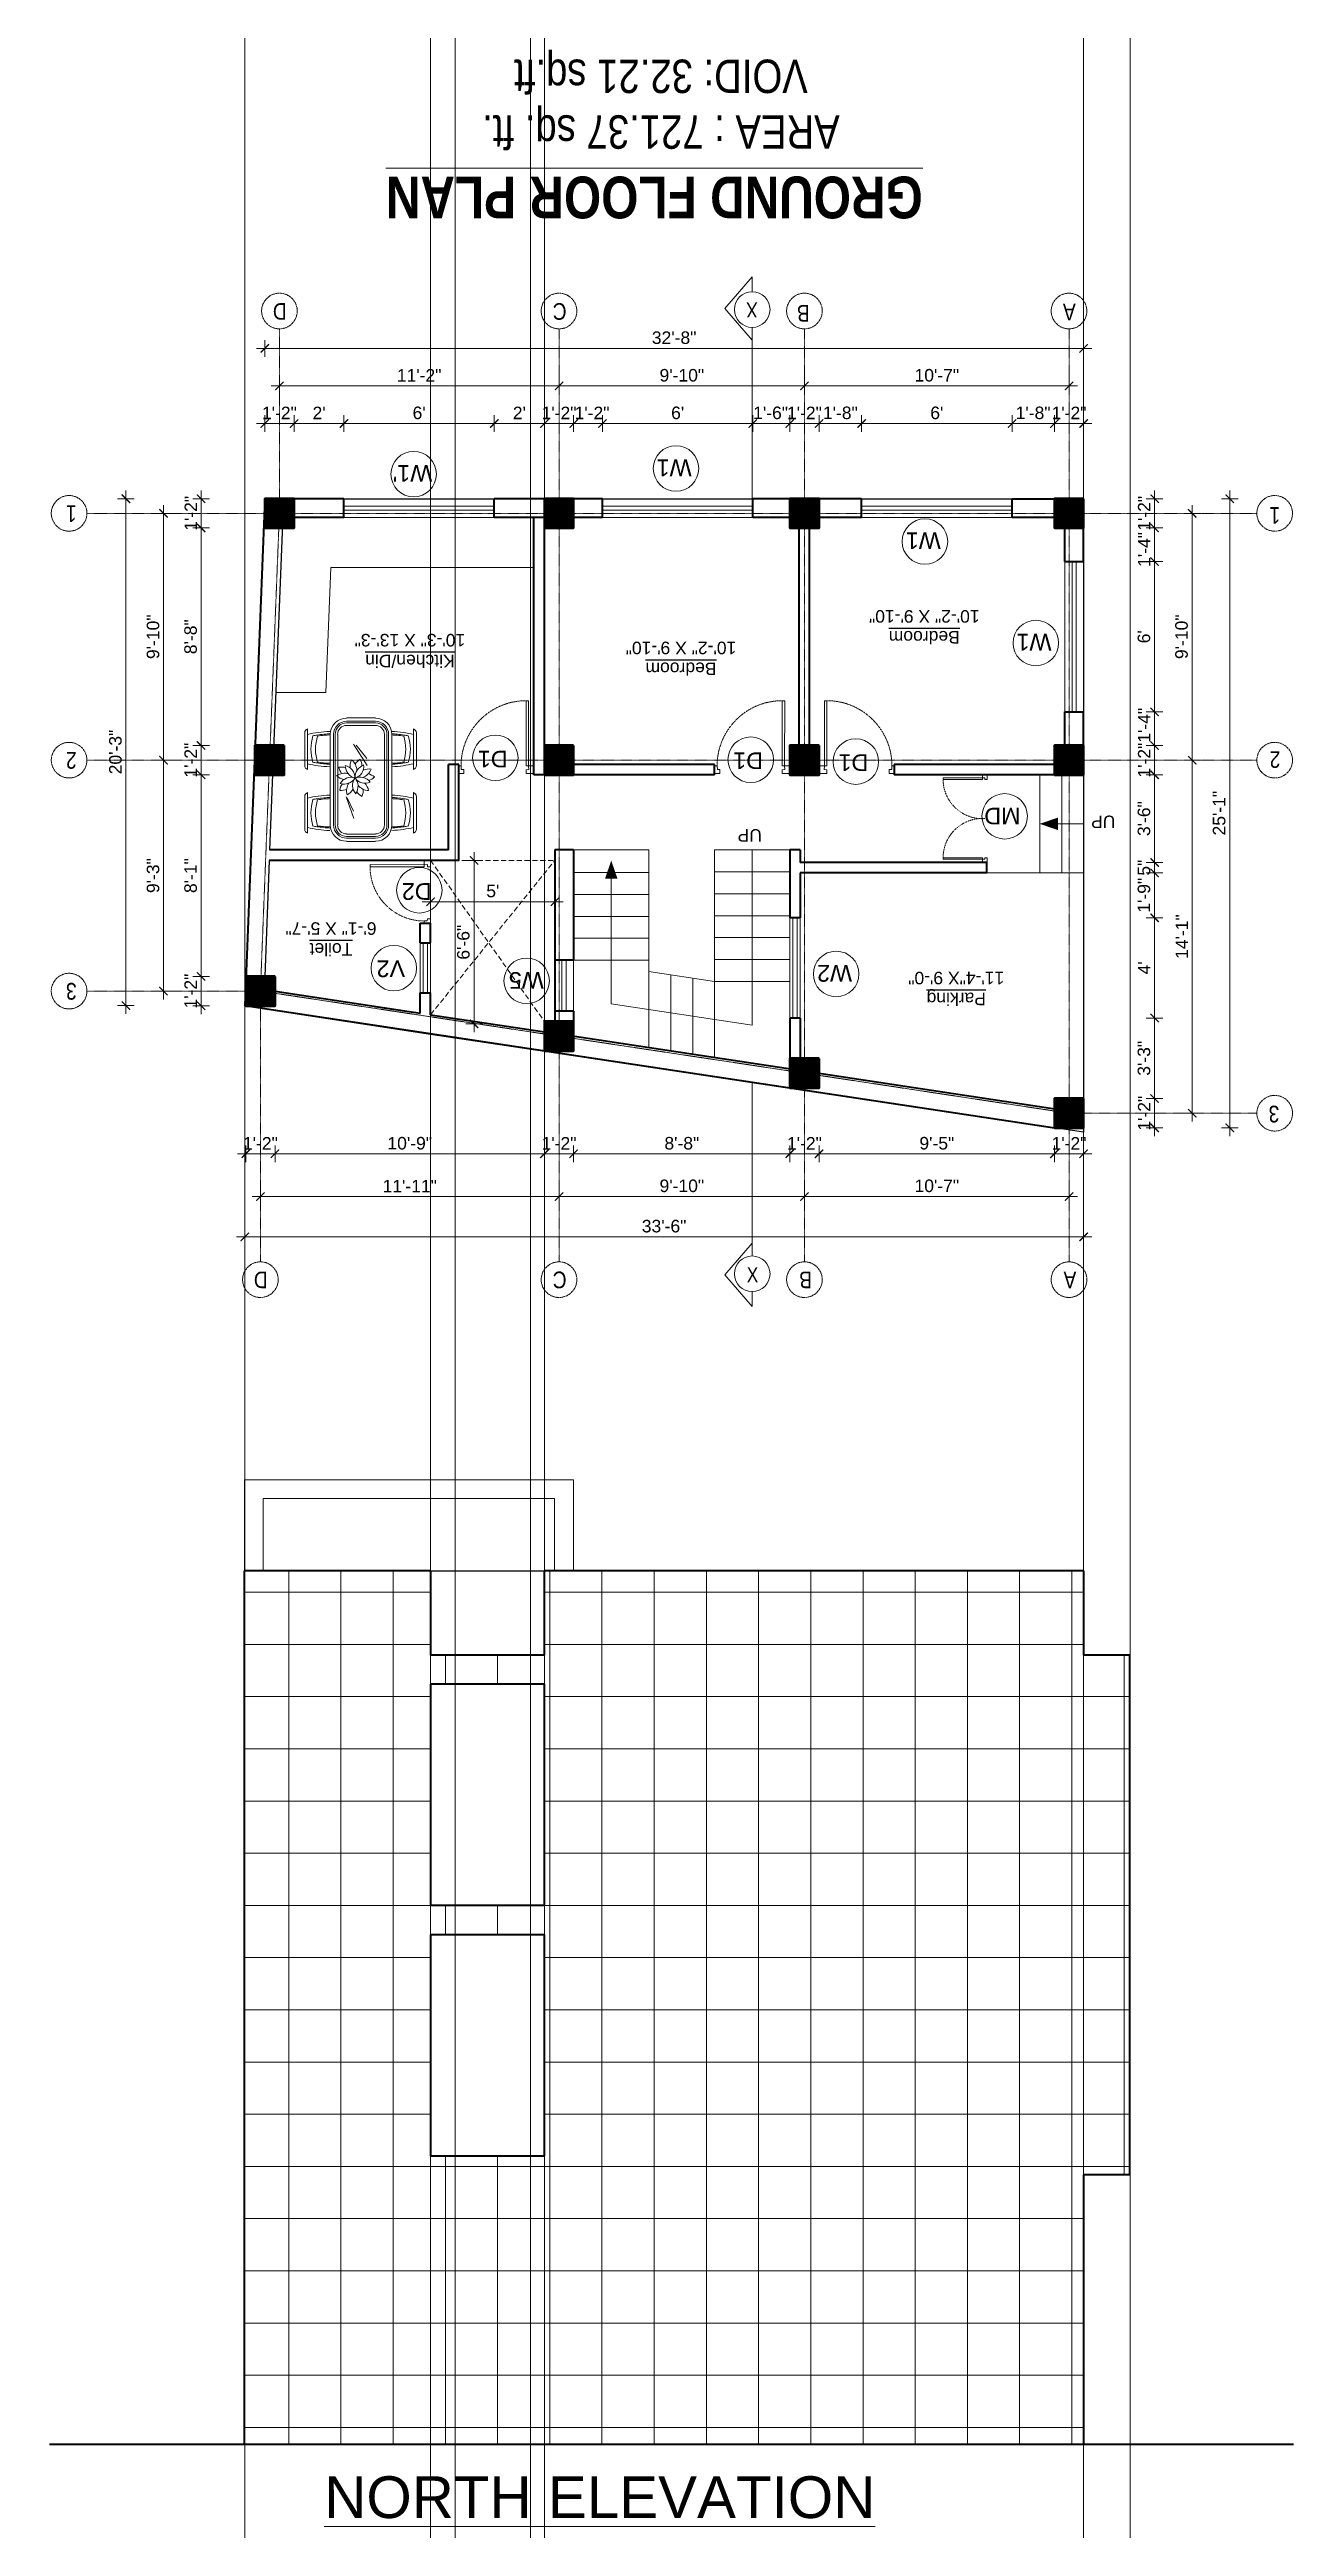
# Model space of a CAD drawing. Header units: inches. Extents: x 136316 to 155547, y -21384 to -17606.
# Drawn here: x 153878 to 154474, y -20501 to -19315 of the extents above; entities that cross this region are included whole.
import ezdxf

# ---------------------------------------------------------------- set-up
doc = ezdxf.new("R2010")
doc.units = ezdxf.units.IN
doc.header["$LTSCALE"] = 0.5
doc.header["$MEASUREMENT"] = 0
doc.header["$PDMODE"] = 66
doc.linetypes.add('CENTER', pattern=[2, 1.25, -0.25, 0.25, -0.25])
doc.linetypes.add('HIDDEN', pattern=[0.375, 0.25, -0.125])
for name, color, linetype, lineweight in [('Annotate-Lite.w', 177, 'Continuous', 9), ('Annotations-Bold.w', 177, 'Continuous', 13), ('C-COLUMN', 1, 'Continuous', 50), ('DIM', 4, 'Continuous', 5), ('DIM 1-100', 4, 'Continuous', 13), ('Door-Window.w', 4, 'Continuous', 15), ('F-FURNITURE', 30, 'Continuous', 13), ('HACTH', 253, 'Continuous', 9), ('hatch', 9, 'Continuous', 5), ('PARAPET', 50, 'Continuous', 13), ('stair', 132, 'Continuous', 13), ('TEXT', 220, 'Continuous', 9), ('Text-100.w', 254, 'Continuous', 9), ('Toilet', 7, 'Continuous', 25), ('wall', 1, 'Continuous', 40), ('wall light', 6, 'Continuous', 25), ('window', 4, 'Continuous', 13)]:
    doc.layers.add(name, color=color, linetype=linetype, lineweight=lineweight)
doc.styles.add('ARAIL', font='ARIALN.TTF')
doc.styles.add('arial', font='arial.ttf')
doc.styles.add('arial.', font='arial.ttf')
doc.styles.add('gaurav', font='arial.ttf')
doc.styles.get("Standard").update_dxf_attribs({"font": 'arial.ttf'})
doc.dimstyles.new('1 by 96', dxfattribs={"dimtxt": 6, "dimasz": 4, "dimexe": 4, "dimexo": 4, "dimgap": 2, "dimtad": 1, "dimdec": 0, "dimzin": 0, "dimdsep": 46, "dimlunit": 4, "dimtxsty": 'Standard', "dimblk": 'ARCHTICK', "dimcen": 0, "dimdle": 4, "dimadec": 0, "dimazin": 0, "dimtfac": 1, "dimtdec": 0, "dimtix": 1, "dimtofl": 0, "dimtmove": 1, "dimatfit": 3, "dimldrblk": 'ARCHTICK', "dimfxl": 4, "dimfxlon": 1, "dimtolj": 1, "dimtzin": 0, "dimlwd": -1, "dimlwe": -1, "dimarcsym": 0})

msp = doc.modelspace()

# ---------------------------------------------------------------- texts
at = {"layer": 'Annotate-Lite.w', "ltscale": 0.005, "char_height": 8, "attachment_point": 1, "rotation": 180, "style": 'gaurav'}
for s, insert in [("W1'", (154061.6, -19521.6)), ('W1', (154185.8, -19518.9)), ('W1', (154305.1, -19553.8)), ('W1', (154358.1, -19602.4)), ('D1', (154097.7, -19658.4)), ('D1', (154220, -19659.2)), ('D1', (154270.4, -19660.1)), ('MD', (154343.3, -19685.7)), ('D2', (154061.3, -19721.8)), ('V2', (154048.6, -19758.8)), ('W5', (154115, -19764.4)), ('W2', (154262.6, -19761))]:
    msp.add_mtext_dynamic_manual_height_columns(s, width=8, gutter_width=100, heights=[0], dxfattribs=dict(at, insert=insert))
at = {"layer": 'Annotations-Bold.w', "linetype": 'CENTER', "ltscale": 1.5, "char_height": 8, "attachment_point": 1, "rotation": 180, "style": 'ARAIL'}
for s, insert in [('D', (153991.9, -19444)), ('C', (154125.9, -19444)), ('B', (154242.3, -19444.9)), ('A', (154369.7, -19444.3)), ('1', (153891.3, -19540.8)), ('1', (154467.6, -19541.7)), ('2', (153891.3, -19659)), ('2', (154467.7, -19658.6)), ('3', (153891.3, -19769.6)), ('3', (154467.2, -19828.4)), ('D', (153982.8, -19907.8)), ('C', (154125.9, -19907.8)), ('B', (154243.4, -19907.8)), ('A', (154370, -19907.8))]:
    msp.add_mtext_dynamic_manual_height_columns(s, width=6.539, gutter_width=100, heights=[0], dxfattribs=dict(at, insert=insert))
at = {"layer": 'TEXT', "insert": (154217.4, -19442.9), "char_height": 7.2, "attachment_point": 1, "rotation": 180, "style": 'ARAIL'}
msp.add_mtext_dynamic_manual_height_columns('X', width=125.465, gutter_width=90, heights=[0], dxfattribs=at)
at = {"layer": 'TEXT', "lineweight": -2, "char_height": 6, "width": 127.506, "attachment_point": 5, "rotation": 180, "style": 'arial.'}
for s, insert in [('{\\LBedroom\\P}10\'-2" X 9\'-10"', (154297.2, -19591)), ('{\\LKitchen/Din\\P}10\'-3" X 13\'-3"', (154050.9, -19602.4)), ('{\\LBedroom\\P}10\'-2" X 9\'-10"', (154180.7, -19606.1)), ('UP', (154213.6, -19690.9)), ('UP', (154382.9, -19684.4)), ('{\\LToilet\\P}6\'-1" X 5\'-7"', (154013.1, -19740.5)), ('{\\LParking\\P}11\'-4"X 9\'-0"', (154312.5, -19764.2))]:
    msp.add_mtext(s, dxfattribs=dict(at, insert=insert))
at = {"layer": 'TEXT', "insert": (154217.7, -19897.8), "char_height": 7.2, "attachment_point": 3, "style": 'ARAIL'}
msp.add_mtext_dynamic_manual_height_columns('X', width=125.465, gutter_width=90, heights=[0], dxfattribs=at)
at = {"layer": 'Text-100.w', "insert": (154171.1, -19395.4), "char_height": 20, "width": 569.102, "attachment_point": 2, "rotation": 180, "style": 'arial'}
msp.add_mtext('\\A1;{\\fArial Narrow|b1|i0|c0|p34;\\L GROUND FLOOR PLAN\\P\\fArial Narrow|b0|i0|c0|p34;\\H0.8x;\\lAREA : 721.37 sq. ft.\\PVOID: 32.21 sq.ft}', dxfattribs=at)
at = {"layer": 'Text-100.w', "insert": (154141.8, -20476.8), "char_height": 20, "attachment_point": 2, "style": 'arial'}
msp.add_mtext_dynamic_manual_height_columns('{\\LNORTH ELEVATION}', width=940.971, gutter_width=100, heights=[0], dxfattribs=at)

# ---------------------------------------------------------------- blocks, each defined once
blk = doc.blocks.new('FDFDRE')
at = {"ltscale": 3}
for p, q in [((165701.1, -58637.8), (165701.1, -58641.5)), ((165704.8, -58637.8), (165701.1, -58637.8)), ((165701.1, -58641.5), (165703.6, -58641.5)), ((165703.6, -58641.5), (165703.5, -58672.6)), ((165704.8, -58639.7), (165703.6, -58639.7)), ((165703.6, -58639.7), (165703.6, -58641.5)), ((165703.6, -58641.5), (165704.8, -58641.5)), ((165704.8, -58639.7), (165704.8, -58637.8)), ((165704.8, -58641.5), (165704.8, -58672.7)), ((165767, -58639.7), (165767, -58637.8)), ((165767, -58637.8), (165770.6, -58637.8)), ((165767, -58639.7), (165768.2, -58639.7)), ((165767, -58641.5), (165767, -58672.7)), ((165768.2, -58641.5), (165767, -58641.5)), ((165768.2, -58639.7), (165768.2, -58641.5)), ((165770.7, -58641.5), (165768.2, -58641.5)), ((165768.2, -58641.5), (165768.2, -58672.6)), ((165770.6, -58637.8), (165770.7, -58641.5)), ((165703.5, -58672.6), (165704.8, -58672.7)), ((165768.2, -58672.6), (165767, -58672.7))]:
    blk.add_line(p, q, dxfattribs=at)
at = {"layer": 'Door-Window.w', "color": 9, "linetype": 'HIDDEN', "lineweight": 18}
for centre, start, end in [((165704.8, -58641.5), 269.9618, 3.3835), ((165767, -58641.5), 176.6165, 270.0382)]:
    blk.add_arc(centre, 31.2, start, end, dxfattribs=at)
blk = doc.blocks.new('3-0')
at = {"ltscale": 3}
for p, q in [((11063, 10097.7), (11066, 10099.9)), ((11063, 10097.7), (11064.5, 10095.7)), ((11065.3, 10097.8), (11066.7, 10098.9)), ((11066, 10096.8), (11065.3, 10097.8)), ((11066, 10099.9), (11066.7, 10098.9)), ((11066, 10096.8), (11064.5, 10095.7)), ((11085.5, 10074.1), (11110.3, 10093)), ((11086.2, 10073.2), (11111, 10092)), ((11111, 10092), (11110.3, 10093)), ((11086.2, 10073.2), (11085.5, 10074.1)), ((11084, 10073), (11082.6, 10071.9)), ((11082.6, 10071.9), (11084.8, 10069)), ((11084, 10073), (11084.8, 10072)), ((11084.8, 10072), (11086.2, 10073.2)), ((11084.8, 10069), (11087.7, 10071.2)), ((11087.7, 10071.2), (11086.2, 10073.2))]:
    blk.add_line(p, q, dxfattribs=at)
at = {"layer": 'Door-Window.w', "color": 9, "linetype": 'HIDDEN', "lineweight": 18}
blk.add_arc((11085.5, 10074.1), 31.2, 37.1906, 127.1465, dxfattribs=at)
blk = doc.blocks.new('_ArchTick')
at = {"color": 0, "linetype": 'ByBlock', "const_width": 0.15}
blk.add_lwpolyline([(-0.5, -0.5), (0.5, 0.5)], dxfattribs=at)
blk = doc.blocks.new('*D900')
at = {"layer": 'Defpoints', "color": 0, "transparency": 16777216}
for p in [(154359.5, -19831), (154373.5, -19831), (154359.5, -19843.4)]:
    blk.add_point(p, dxfattribs=at)
at = {"layer": 'DIM 1-100', "color": 0, "transparency": 16777216}
for p, q in [((154377.5, -19843.4), (154355.5, -19843.4)), ((154359.5, -19839.4), (154359.5, -19847.4)), ((154373.5, -19839.4), (154373.5, -19847.4))]:
    blk.add_line(p, q, dxfattribs=at)
at = {"layer": 'DIM 1-100', "color": 0, "transparency": 16777216, "xscale": 4, "yscale": 4, "zscale": 4, "rotation": 180}
blk.add_blockref('_ArchTick', (154359.5, -19843.4), dxfattribs=at)
at = {"layer": 'DIM 1-100', "color": 0, "transparency": 16777216, "xscale": 4, "yscale": 4, "zscale": 4}
blk.add_blockref('_ArchTick', (154373.5, -19843.4), dxfattribs=at)
at = {"layer": 'DIM 1-100', "color": 0, "transparency": 16777216, "insert": (154366.5, -19838.4), "char_height": 6, "attachment_point": 5}
blk.add_mtext('\\A1;1\'-2"', dxfattribs=at)
blk = doc.blocks.new('*D901')
at = {"layer": 'Defpoints', "color": 0, "transparency": 16777216}
for p in [(154246.8, -19811.8), (154359.5, -19831), (154246.8, -19843.4)]:
    blk.add_point(p, dxfattribs=at)
at = {"layer": 'DIM 1-100', "color": 0, "transparency": 16777216}
for p, q in [((154363.5, -19843.4), (154242.8, -19843.4)), ((154246.8, -19839.4), (154246.8, -19847.4)), ((154359.5, -19839.4), (154359.5, -19847.4))]:
    blk.add_line(p, q, dxfattribs=at)
at = {"layer": 'DIM 1-100', "color": 0, "transparency": 16777216, "xscale": 4, "yscale": 4, "zscale": 4, "rotation": 180}
blk.add_blockref('_ArchTick', (154246.8, -19843.4), dxfattribs=at)
at = {"layer": 'DIM 1-100', "color": 0, "transparency": 16777216, "xscale": 4, "yscale": 4, "zscale": 4}
blk.add_blockref('_ArchTick', (154359.5, -19843.4), dxfattribs=at)
at = {"layer": 'DIM 1-100', "color": 0, "transparency": 16777216, "insert": (154303.2, -19838.4), "char_height": 6, "attachment_point": 5}
blk.add_mtext('\\A1;9\'-5"', dxfattribs=at)
blk = doc.blocks.new('*D902')
at = {"layer": 'Defpoints', "color": 0, "transparency": 16777216}
for p in [(154232.8, -19811.8), (154246.8, -19811.8), (154232.8, -19843.4)]:
    blk.add_point(p, dxfattribs=at)
at = {"layer": 'DIM 1-100', "color": 0, "transparency": 16777216}
for p, q in [((154250.8, -19843.4), (154228.8, -19843.4)), ((154232.8, -19839.4), (154232.8, -19847.4)), ((154246.8, -19839.4), (154246.8, -19847.4))]:
    blk.add_line(p, q, dxfattribs=at)
at = {"layer": 'DIM 1-100', "color": 0, "transparency": 16777216, "xscale": 4, "yscale": 4, "zscale": 4, "rotation": 180}
blk.add_blockref('_ArchTick', (154232.8, -19843.4), dxfattribs=at)
at = {"layer": 'DIM 1-100', "color": 0, "transparency": 16777216, "xscale": 4, "yscale": 4, "zscale": 4}
blk.add_blockref('_ArchTick', (154246.8, -19843.4), dxfattribs=at)
at = {"layer": 'DIM 1-100', "color": 0, "transparency": 16777216, "insert": (154239.8, -19838.4), "char_height": 6, "attachment_point": 5}
blk.add_mtext('\\A1;1\'-2"', dxfattribs=at)
blk = doc.blocks.new('*D903')
at = {"layer": 'Defpoints', "color": 0, "transparency": 16777216}
for p in [(154129.3, -19794.1), (154232.8, -19811.8), (154129.3, -19843.4)]:
    blk.add_point(p, dxfattribs=at)
at = {"layer": 'DIM 1-100', "color": 0, "transparency": 16777216}
for p, q in [((154236.8, -19843.4), (154125.3, -19843.4)), ((154129.3, -19839.4), (154129.3, -19847.4)), ((154232.8, -19839.4), (154232.8, -19847.4))]:
    blk.add_line(p, q, dxfattribs=at)
at = {"layer": 'DIM 1-100', "color": 0, "transparency": 16777216, "xscale": 4, "yscale": 4, "zscale": 4, "rotation": 180}
blk.add_blockref('_ArchTick', (154129.3, -19843.4), dxfattribs=at)
at = {"layer": 'DIM 1-100', "color": 0, "transparency": 16777216, "xscale": 4, "yscale": 4, "zscale": 4}
blk.add_blockref('_ArchTick', (154232.8, -19843.4), dxfattribs=at)
at = {"layer": 'DIM 1-100', "color": 0, "transparency": 16777216, "insert": (154181.1, -19838.4), "char_height": 6, "attachment_point": 5}
blk.add_mtext('\\A1;8\'-8"', dxfattribs=at)
blk = doc.blocks.new('*D904')
at = {"layer": 'Defpoints', "color": 0, "transparency": 16777216}
for p in [(154115.3, -19794.1), (154129.3, -19794.1), (154115.3, -19843.4)]:
    blk.add_point(p, dxfattribs=at)
at = {"layer": 'DIM 1-100', "color": 0, "transparency": 16777216}
for p, q in [((154133.3, -19843.4), (154111.3, -19843.4)), ((154115.3, -19839.4), (154115.3, -19847.4)), ((154129.3, -19839.4), (154129.3, -19847.4))]:
    blk.add_line(p, q, dxfattribs=at)
at = {"layer": 'DIM 1-100', "color": 0, "transparency": 16777216, "xscale": 4, "yscale": 4, "zscale": 4, "rotation": 180}
blk.add_blockref('_ArchTick', (154115.3, -19843.4), dxfattribs=at)
at = {"layer": 'DIM 1-100', "color": 0, "transparency": 16777216, "xscale": 4, "yscale": 4, "zscale": 4}
blk.add_blockref('_ArchTick', (154129.3, -19843.4), dxfattribs=at)
at = {"layer": 'DIM 1-100', "color": 0, "transparency": 16777216, "insert": (154122.3, -19838.4), "char_height": 6, "attachment_point": 5}
blk.add_mtext('\\A1;1\'-2"', dxfattribs=at)
blk = doc.blocks.new('*D905')
at = {"layer": 'Defpoints', "color": 0, "transparency": 16777216}
for p in [(153986.3, -19772.5), (154115.3, -19794.1), (153986.3, -19843.4)]:
    blk.add_point(p, dxfattribs=at)
at = {"layer": 'DIM 1-100', "color": 0, "transparency": 16777216}
for p, q in [((154119.3, -19843.4), (153982.3, -19843.4)), ((153986.3, -19839.4), (153986.3, -19847.4)), ((154115.3, -19839.4), (154115.3, -19847.4))]:
    blk.add_line(p, q, dxfattribs=at)
at = {"layer": 'DIM 1-100', "color": 0, "transparency": 16777216, "xscale": 4, "yscale": 4, "zscale": 4, "rotation": 180}
blk.add_blockref('_ArchTick', (153986.3, -19843.4), dxfattribs=at)
at = {"layer": 'DIM 1-100', "color": 0, "transparency": 16777216, "xscale": 4, "yscale": 4, "zscale": 4}
blk.add_blockref('_ArchTick', (154115.3, -19843.4), dxfattribs=at)
at = {"layer": 'DIM 1-100', "color": 0, "transparency": 16777216, "insert": (154050.8, -19838.4), "char_height": 6, "attachment_point": 5}
blk.add_mtext('\\A1;10\'-9"', dxfattribs=at)
blk = doc.blocks.new('*D906')
at = {"layer": 'Defpoints', "color": 0, "transparency": 16777216}
for p in [(153972.3, -19772.5), (153986.3, -19772.5), (153972.3, -19843.4)]:
    blk.add_point(p, dxfattribs=at)
at = {"layer": 'DIM 1-100', "color": 0, "transparency": 16777216}
for p, q in [((153990.3, -19843.4), (153968.3, -19843.4)), ((153972.3, -19839.4), (153972.3, -19847.4)), ((153986.3, -19839.4), (153986.3, -19847.4))]:
    blk.add_line(p, q, dxfattribs=at)
at = {"layer": 'DIM 1-100', "color": 0, "transparency": 16777216, "xscale": 4, "yscale": 4, "zscale": 4, "rotation": 180}
blk.add_blockref('_ArchTick', (153972.3, -19843.4), dxfattribs=at)
at = {"layer": 'DIM 1-100', "color": 0, "transparency": 16777216, "xscale": 4, "yscale": 4, "zscale": 4}
blk.add_blockref('_ArchTick', (153986.3, -19843.4), dxfattribs=at)
at = {"layer": 'DIM 1-100', "color": 0, "transparency": 16777216, "insert": (153979.3, -19838.4), "char_height": 6, "attachment_point": 5}
blk.add_mtext('\\A1;1\'-2"', dxfattribs=at)
blk = doc.blocks.new('*D907')
at = {"layer": 'Defpoints', "color": 0, "transparency": 16777216}
for p in [(153979.3, -19765.5), (154122.3, -19787.1), (154122.3, -19863.9)]:
    blk.add_point(p, dxfattribs=at)
at = {"layer": 'DIM 1-100', "color": 0, "transparency": 16777216}
for p, q in [((153975.3, -19863.9), (154126.3, -19863.9)), ((153979.3, -19859.9), (153979.3, -19867.9)), ((154122.3, -19859.9), (154122.3, -19867.9))]:
    blk.add_line(p, q, dxfattribs=at)
at = {"layer": 'DIM 1-100', "color": 0, "transparency": 16777216, "xscale": 4, "yscale": 4, "zscale": 4, "rotation": 180}
blk.add_blockref('_ArchTick', (153979.3, -19863.9), dxfattribs=at)
at = {"layer": 'DIM 1-100', "color": 0, "transparency": 16777216, "xscale": 4, "yscale": 4, "zscale": 4}
blk.add_blockref('_ArchTick', (154122.3, -19863.9), dxfattribs=at)
at = {"layer": 'DIM 1-100', "color": 0, "transparency": 16777216, "insert": (154050.8, -19858.9), "char_height": 6, "attachment_point": 5}
blk.add_mtext('\\A1;11\'-11"', dxfattribs=at)
blk = doc.blocks.new('*D908')
at = {"layer": 'Defpoints', "color": 0, "transparency": 16777216}
for p in [(154122.3, -19787.1), (154239.8, -19804.8), (154239.8, -19863.9)]:
    blk.add_point(p, dxfattribs=at)
at = {"layer": 'DIM 1-100', "color": 0, "transparency": 16777216}
for p, q in [((154118.3, -19863.9), (154243.8, -19863.9)), ((154122.3, -19859.9), (154122.3, -19867.9)), ((154239.8, -19859.9), (154239.8, -19867.9))]:
    blk.add_line(p, q, dxfattribs=at)
at = {"layer": 'DIM 1-100', "color": 0, "transparency": 16777216, "xscale": 4, "yscale": 4, "zscale": 4, "rotation": 180}
blk.add_blockref('_ArchTick', (154122.3, -19863.9), dxfattribs=at)
at = {"layer": 'DIM 1-100', "color": 0, "transparency": 16777216, "xscale": 4, "yscale": 4, "zscale": 4}
blk.add_blockref('_ArchTick', (154239.8, -19863.9), dxfattribs=at)
at = {"layer": 'DIM 1-100', "color": 0, "transparency": 16777216, "insert": (154181.1, -19858.8), "char_height": 6, "attachment_point": 5}
blk.add_mtext('\\A1;9\'-10"', dxfattribs=at)
blk = doc.blocks.new('*D909')
at = {"layer": 'Defpoints', "color": 0, "transparency": 16777216}
for p in [(154239.8, -19804.8), (154366.5, -19824), (154366.5, -19863.9)]:
    blk.add_point(p, dxfattribs=at)
at = {"layer": 'DIM 1-100', "color": 0, "transparency": 16777216}
for p, q in [((154235.8, -19863.9), (154370.5, -19863.9)), ((154239.8, -19859.9), (154239.8, -19867.9)), ((154366.5, -19859.9), (154366.5, -19867.9))]:
    blk.add_line(p, q, dxfattribs=at)
at = {"layer": 'DIM 1-100', "color": 0, "transparency": 16777216, "xscale": 4, "yscale": 4, "zscale": 4, "rotation": 180}
blk.add_blockref('_ArchTick', (154239.8, -19863.9), dxfattribs=at)
at = {"layer": 'DIM 1-100', "color": 0, "transparency": 16777216, "xscale": 4, "yscale": 4, "zscale": 4}
blk.add_blockref('_ArchTick', (154366.5, -19863.9), dxfattribs=at)
at = {"layer": 'DIM 1-100', "color": 0, "transparency": 16777216, "insert": (154303.2, -19858.8), "char_height": 6, "attachment_point": 5}
blk.add_mtext('\\A1;10\'-7"', dxfattribs=at)
blk = doc.blocks.new('*D910')
at = {"layer": 'Defpoints', "color": 0, "transparency": 16777216}
for p in [(153971.8, -19772.4), (154373.5, -19831), (153971.8, -19883.2)]:
    blk.add_point(p, dxfattribs=at)
at = {"layer": 'DIM 1-100', "color": 0, "transparency": 16777216}
for p, q in [((153971.8, -19879.2), (153971.8, -19887.2)), ((154373.5, -19879.2), (154373.5, -19887.2)), ((154377.5, -19883.2), (153967.8, -19883.2))]:
    blk.add_line(p, q, dxfattribs=at)
at = {"layer": 'DIM 1-100', "color": 0, "transparency": 16777216, "xscale": 4, "yscale": 4, "zscale": 4, "rotation": 180}
blk.add_blockref('_ArchTick', (153971.8, -19883.2), dxfattribs=at)
at = {"layer": 'DIM 1-100', "color": 0, "transparency": 16777216, "xscale": 4, "yscale": 4, "zscale": 4}
blk.add_blockref('_ArchTick', (154373.5, -19883.2), dxfattribs=at)
at = {"layer": 'DIM 1-100', "color": 0, "transparency": 16777216, "insert": (154172.6, -19878.1), "char_height": 6, "attachment_point": 5}
blk.add_mtext('\\A1;33\'-6"', dxfattribs=at)
blk = doc.blocks.new('*D826')
at = {"layer": 'Defpoints', "color": 0, "transparency": 16777216}
for p in [(153950.9, -19758.5), (153972.3, -19758.5), (153972.3, -19772.5)]:
    blk.add_point(p, dxfattribs=at)
at = {"layer": 'DIM 1-100', "color": 0, "transparency": 16777216}
for p, q in [((153954.9, -19758.5), (153946.9, -19758.5)), ((153950.9, -19776.5), (153950.9, -19754.5)), ((153954.9, -19772.5), (153946.9, -19772.5))]:
    blk.add_line(p, q, dxfattribs=at)
at = {"layer": 'DIM 1-100', "color": 0, "transparency": 16777216, "xscale": 4, "yscale": 4, "zscale": 4}
for p, rotation in [((153950.9, -19758.5), 90), ((153950.9, -19772.5), 270)]:
    blk.add_blockref('_ArchTick', p, dxfattribs=dict(at, rotation=rotation))
at = {"layer": 'DIM 1-100', "color": 0, "transparency": 16777216, "insert": (153945.9, -19765.5), "char_height": 6, "attachment_point": 5, "rotation": 90}
blk.add_mtext('\\A1;1\'-2"', dxfattribs=at)
blk = doc.blocks.new('*D827')
at = {"layer": 'Defpoints', "color": 0, "transparency": 16777216}
for p in [(153950.9, -19661.9), (153976.7, -19661.9), (153972.3, -19758.5)]:
    blk.add_point(p, dxfattribs=at)
at = {"layer": 'DIM 1-100', "color": 0, "transparency": 16777216}
for p, q in [((153954.9, -19661.9), (153946.9, -19661.9)), ((153950.9, -19762.5), (153950.9, -19657.9)), ((153954.9, -19758.5), (153946.9, -19758.5))]:
    blk.add_line(p, q, dxfattribs=at)
at = {"layer": 'DIM 1-100', "color": 0, "transparency": 16777216, "xscale": 4, "yscale": 4, "zscale": 4}
for p, rotation in [((153950.9, -19661.9), 90), ((153950.9, -19758.5), 270)]:
    blk.add_blockref('_ArchTick', p, dxfattribs=dict(at, rotation=rotation))
at = {"layer": 'DIM 1-100', "color": 0, "transparency": 16777216, "insert": (153945.9, -19710.2), "char_height": 6, "attachment_point": 5, "rotation": 90}
blk.add_mtext('\\A1;8\'-1"', dxfattribs=at)
blk = doc.blocks.new('*D828')
at = {"layer": 'Defpoints', "color": 0, "transparency": 16777216}
for p in [(153950.9, -19647.9), (153976.7, -19647.9), (153976.7, -19661.9)]:
    blk.add_point(p, dxfattribs=at)
at = {"layer": 'DIM 1-100', "color": 0, "transparency": 16777216}
for p, q in [((153950.9, -19665.9), (153950.9, -19643.9)), ((153954.9, -19647.9), (153946.9, -19647.9)), ((153954.9, -19661.9), (153946.9, -19661.9))]:
    blk.add_line(p, q, dxfattribs=at)
at = {"layer": 'DIM 1-100', "color": 0, "transparency": 16777216, "xscale": 4, "yscale": 4, "zscale": 4}
for p, rotation in [((153950.9, -19647.9), 90), ((153950.9, -19661.9), 270)]:
    blk.add_blockref('_ArchTick', p, dxfattribs=dict(at, rotation=rotation))
at = {"layer": 'DIM 1-100', "color": 0, "transparency": 16777216, "insert": (153945.9, -19654.9), "char_height": 6, "attachment_point": 5, "rotation": 90}
blk.add_mtext('\\A1;1\'-2"', dxfattribs=at)
blk = doc.blocks.new('*D829')
at = {"layer": 'Defpoints', "color": 0, "transparency": 16777216}
for p in [(153950.9, -19543.7), (153981.4, -19543.7), (153976.7, -19647.9)]:
    blk.add_point(p, dxfattribs=at)
at = {"layer": 'DIM 1-100', "color": 0, "transparency": 16777216}
for p, q in [((153954.9, -19543.7), (153946.9, -19543.7)), ((153950.9, -19651.9), (153950.9, -19539.7)), ((153954.9, -19647.9), (153946.9, -19647.9))]:
    blk.add_line(p, q, dxfattribs=at)
at = {"layer": 'DIM 1-100', "color": 0, "transparency": 16777216, "xscale": 4, "yscale": 4, "zscale": 4}
for p, rotation in [((153950.9, -19543.7), 90), ((153950.9, -19647.9), 270)]:
    blk.add_blockref('_ArchTick', p, dxfattribs=dict(at, rotation=rotation))
at = {"layer": 'DIM 1-100', "color": 0, "transparency": 16777216, "insert": (153945.9, -19595.8), "char_height": 6, "attachment_point": 5, "rotation": 90}
blk.add_mtext('\\A1;8\'-8"', dxfattribs=at)
blk = doc.blocks.new('*D830')
at = {"layer": 'Defpoints', "color": 0, "transparency": 16777216}
for p in [(153950.9, -19529.7), (153981.4, -19529.7), (153981.4, -19543.7)]:
    blk.add_point(p, dxfattribs=at)
at = {"layer": 'DIM 1-100', "color": 0, "transparency": 16777216}
for p, q in [((153950.9, -19547.7), (153950.9, -19525.7)), ((153954.9, -19529.7), (153946.9, -19529.7)), ((153954.9, -19543.7), (153946.9, -19543.7))]:
    blk.add_line(p, q, dxfattribs=at)
at = {"layer": 'DIM 1-100', "color": 0, "transparency": 16777216, "xscale": 4, "yscale": 4, "zscale": 4}
for p, rotation in [((153950.9, -19529.7), 90), ((153950.9, -19543.7), 270)]:
    blk.add_blockref('_ArchTick', p, dxfattribs=dict(at, rotation=rotation))
at = {"layer": 'DIM 1-100', "color": 0, "transparency": 16777216, "insert": (153946, -19536.7), "char_height": 6, "attachment_point": 5, "rotation": 90}
blk.add_mtext('\\A1;1\'-2"', dxfattribs=at)
blk = doc.blocks.new('*D831')
at = {"layer": 'Defpoints', "color": 0, "transparency": 16777216}
for p in [(153995.4, -19493.7), (153981.4, -19529.7), (153995.4, -19529.7)]:
    blk.add_point(p, dxfattribs=at)
at = {"layer": 'DIM 1-100', "color": 0, "transparency": 16777216}
for p, q in [((153981.4, -19497.7), (153981.4, -19489.7)), ((153995.4, -19497.7), (153995.4, -19489.7)), ((153977.4, -19493.7), (153999.4, -19493.7))]:
    blk.add_line(p, q, dxfattribs=at)
at = {"layer": 'DIM 1-100', "color": 0, "transparency": 16777216, "xscale": 4, "yscale": 4, "zscale": 4, "rotation": 180}
blk.add_blockref('_ArchTick', (153981.4, -19493.7), dxfattribs=at)
at = {"layer": 'DIM 1-100', "color": 0, "transparency": 16777216, "xscale": 4, "yscale": 4, "zscale": 4}
blk.add_blockref('_ArchTick', (153995.4, -19493.7), dxfattribs=at)
at = {"layer": 'DIM 1-100', "color": 0, "transparency": 16777216, "insert": (153988.4, -19488.6), "char_height": 6, "attachment_point": 5}
blk.add_mtext('\\A1;1\'-2"', dxfattribs=at)
blk = doc.blocks.new('*D832')
at = {"layer": 'Defpoints', "color": 0, "transparency": 16777216}
for p in [(154019.3, -19493.7), (153995.4, -19529.7), (154019.3, -19529.7)]:
    blk.add_point(p, dxfattribs=at)
at = {"layer": 'DIM 1-100', "color": 0, "transparency": 16777216}
for p, q in [((153995.4, -19497.7), (153995.4, -19489.7)), ((154019.3, -19497.7), (154019.3, -19489.7)), ((153991.4, -19493.7), (154023.3, -19493.7))]:
    blk.add_line(p, q, dxfattribs=at)
at = {"layer": 'DIM 1-100', "color": 0, "transparency": 16777216, "xscale": 4, "yscale": 4, "zscale": 4, "rotation": 180}
blk.add_blockref('_ArchTick', (153995.4, -19493.7), dxfattribs=at)
at = {"layer": 'DIM 1-100', "color": 0, "transparency": 16777216, "xscale": 4, "yscale": 4, "zscale": 4}
blk.add_blockref('_ArchTick', (154019.3, -19493.7), dxfattribs=at)
at = {"layer": 'DIM 1-100', "color": 0, "transparency": 16777216, "insert": (154007.4, -19488.6), "char_height": 6, "attachment_point": 5}
blk.add_mtext("\\A1;2'", dxfattribs=at)
blk = doc.blocks.new('*D833')
at = {"layer": 'Defpoints', "color": 0, "transparency": 16777216}
for p in [(154091.3, -19493.7), (154019.3, -19529.7), (154091.3, -19529.7)]:
    blk.add_point(p, dxfattribs=at)
at = {"layer": 'DIM 1-100', "color": 0, "transparency": 16777216}
for p, q in [((154019.3, -19497.7), (154019.3, -19489.7)), ((154091.3, -19497.7), (154091.3, -19489.7)), ((154015.3, -19493.7), (154095.3, -19493.7))]:
    blk.add_line(p, q, dxfattribs=at)
at = {"layer": 'DIM 1-100', "color": 0, "transparency": 16777216, "xscale": 4, "yscale": 4, "zscale": 4, "rotation": 180}
blk.add_blockref('_ArchTick', (154019.3, -19493.7), dxfattribs=at)
at = {"layer": 'DIM 1-100', "color": 0, "transparency": 16777216, "xscale": 4, "yscale": 4, "zscale": 4}
blk.add_blockref('_ArchTick', (154091.3, -19493.7), dxfattribs=at)
at = {"layer": 'DIM 1-100', "color": 0, "transparency": 16777216, "insert": (154055.3, -19488.6), "char_height": 6, "attachment_point": 5}
blk.add_mtext("\\A1;6'", dxfattribs=at)
blk = doc.blocks.new('*D834')
at = {"layer": 'Defpoints', "color": 0, "transparency": 16777216}
for p in [(154115.3, -19493.7), (154091.3, -19529.7), (154115.3, -19529.7)]:
    blk.add_point(p, dxfattribs=at)
at = {"layer": 'DIM 1-100', "color": 0, "transparency": 16777216}
for p, q in [((154091.3, -19497.7), (154091.3, -19489.7)), ((154115.3, -19497.7), (154115.3, -19489.7)), ((154087.3, -19493.7), (154119.3, -19493.7))]:
    blk.add_line(p, q, dxfattribs=at)
at = {"layer": 'DIM 1-100', "color": 0, "transparency": 16777216, "xscale": 4, "yscale": 4, "zscale": 4, "rotation": 180}
blk.add_blockref('_ArchTick', (154091.3, -19493.7), dxfattribs=at)
at = {"layer": 'DIM 1-100', "color": 0, "transparency": 16777216, "xscale": 4, "yscale": 4, "zscale": 4}
blk.add_blockref('_ArchTick', (154115.3, -19493.7), dxfattribs=at)
at = {"layer": 'DIM 1-100', "color": 0, "transparency": 16777216, "insert": (154103.3, -19488.6), "char_height": 6, "attachment_point": 5}
blk.add_mtext("\\A1;2'", dxfattribs=at)
blk = doc.blocks.new('*D835')
at = {"layer": 'Defpoints', "color": 0, "transparency": 16777216}
for p in [(154129.3, -19493.7), (154115.3, -19529.7), (154129.3, -19529.7)]:
    blk.add_point(p, dxfattribs=at)
at = {"layer": 'DIM 1-100', "color": 0, "transparency": 16777216}
for p, q in [((154115.3, -19497.7), (154115.3, -19489.7)), ((154129.3, -19497.7), (154129.3, -19489.7)), ((154111.3, -19493.7), (154133.3, -19493.7))]:
    blk.add_line(p, q, dxfattribs=at)
at = {"layer": 'DIM 1-100', "color": 0, "transparency": 16777216, "xscale": 4, "yscale": 4, "zscale": 4, "rotation": 180}
blk.add_blockref('_ArchTick', (154115.3, -19493.7), dxfattribs=at)
at = {"layer": 'DIM 1-100', "color": 0, "transparency": 16777216, "xscale": 4, "yscale": 4, "zscale": 4}
blk.add_blockref('_ArchTick', (154129.3, -19493.7), dxfattribs=at)
at = {"layer": 'DIM 1-100', "color": 0, "transparency": 16777216, "insert": (154122.3, -19488.6), "char_height": 6, "attachment_point": 5}
blk.add_mtext('\\A1;1\'-2"', dxfattribs=at)
blk = doc.blocks.new('*D836')
at = {"layer": 'Defpoints', "color": 0, "transparency": 16777216}
for p in [(154143.1, -19493.7), (154129.3, -19529.7), (154143.1, -19529.7)]:
    blk.add_point(p, dxfattribs=at)
at = {"layer": 'DIM 1-100', "color": 0, "transparency": 16777216}
for p, q in [((154129.3, -19497.7), (154129.3, -19489.7)), ((154143.1, -19497.7), (154143.1, -19489.7)), ((154125.3, -19493.7), (154147.1, -19493.7))]:
    blk.add_line(p, q, dxfattribs=at)
at = {"layer": 'DIM 1-100', "color": 0, "transparency": 16777216, "xscale": 4, "yscale": 4, "zscale": 4, "rotation": 180}
blk.add_blockref('_ArchTick', (154129.3, -19493.7), dxfattribs=at)
at = {"layer": 'DIM 1-100', "color": 0, "transparency": 16777216, "xscale": 4, "yscale": 4, "zscale": 4}
blk.add_blockref('_ArchTick', (154143.1, -19493.7), dxfattribs=at)
at = {"layer": 'DIM 1-100', "color": 0, "transparency": 16777216, "insert": (154138.1, -19488.6), "char_height": 6, "attachment_point": 5}
blk.add_mtext('\\A1;1\'-2"', dxfattribs=at)
blk = doc.blocks.new('*D837')
at = {"layer": 'Defpoints', "color": 0, "transparency": 16777216}
for p in [(154215.1, -19493.7), (154143.1, -19529.7), (154215.1, -19529.7)]:
    blk.add_point(p, dxfattribs=at)
at = {"layer": 'DIM 1-100', "color": 0, "transparency": 16777216}
for p, q in [((154143.1, -19497.7), (154143.1, -19489.7)), ((154215.1, -19497.7), (154215.1, -19489.7)), ((154139.1, -19493.7), (154219.1, -19493.7))]:
    blk.add_line(p, q, dxfattribs=at)
at = {"layer": 'DIM 1-100', "color": 0, "transparency": 16777216, "xscale": 4, "yscale": 4, "zscale": 4, "rotation": 180}
blk.add_blockref('_ArchTick', (154143.1, -19493.7), dxfattribs=at)
at = {"layer": 'DIM 1-100', "color": 0, "transparency": 16777216, "xscale": 4, "yscale": 4, "zscale": 4}
blk.add_blockref('_ArchTick', (154215.1, -19493.7), dxfattribs=at)
at = {"layer": 'DIM 1-100', "color": 0, "transparency": 16777216, "insert": (154179.1, -19488.6), "char_height": 6, "attachment_point": 5}
blk.add_mtext("\\A1;6'", dxfattribs=at)
blk = doc.blocks.new('*D766')
at = {"layer": 'Defpoints', "color": 0, "transparency": 16777216}
for p in [(154232.8, -19493.7), (154215.1, -19529.7), (154232.8, -19529.7)]:
    blk.add_point(p, dxfattribs=at)
at = {"layer": 'DIM 1-100', "color": 0, "transparency": 16777216}
for p, q in [((154215.1, -19497.7), (154215.1, -19489.7)), ((154232.8, -19497.7), (154232.8, -19489.7)), ((154211.1, -19493.7), (154236.8, -19493.7))]:
    blk.add_line(p, q, dxfattribs=at)
at = {"layer": 'DIM 1-100', "color": 0, "transparency": 16777216, "xscale": 4, "yscale": 4, "zscale": 4, "rotation": 180}
blk.add_blockref('_ArchTick', (154215.1, -19493.7), dxfattribs=at)
at = {"layer": 'DIM 1-100', "color": 0, "transparency": 16777216, "xscale": 4, "yscale": 4, "zscale": 4}
blk.add_blockref('_ArchTick', (154232.8, -19493.7), dxfattribs=at)
at = {"layer": 'DIM 1-100', "color": 0, "transparency": 16777216, "insert": (154223.6, -19488.6), "char_height": 6, "attachment_point": 5}
blk.add_mtext('\\A1;1\'-6"', dxfattribs=at)
blk = doc.blocks.new('*D838')
at = {"layer": 'Defpoints', "color": 0, "transparency": 16777216}
for p in [(154246.8, -19493.7), (154232.8, -19529.7), (154246.8, -19529.7)]:
    blk.add_point(p, dxfattribs=at)
at = {"layer": 'DIM 1-100', "color": 0, "transparency": 16777216}
for p, q in [((154232.8, -19497.7), (154232.8, -19489.7)), ((154246.8, -19497.7), (154246.8, -19489.7)), ((154228.8, -19493.7), (154250.8, -19493.7))]:
    blk.add_line(p, q, dxfattribs=at)
at = {"layer": 'DIM 1-100', "color": 0, "transparency": 16777216, "xscale": 4, "yscale": 4, "zscale": 4, "rotation": 180}
blk.add_blockref('_ArchTick', (154232.8, -19493.7), dxfattribs=at)
at = {"layer": 'DIM 1-100', "color": 0, "transparency": 16777216, "xscale": 4, "yscale": 4, "zscale": 4}
blk.add_blockref('_ArchTick', (154246.8, -19493.7), dxfattribs=at)
at = {"layer": 'DIM 1-100', "color": 0, "transparency": 16777216, "insert": (154239.8, -19488.6), "char_height": 6, "attachment_point": 5}
blk.add_mtext('\\A1;1\'-2"', dxfattribs=at)
blk = doc.blocks.new('*D839')
at = {"layer": 'Defpoints', "color": 0, "transparency": 16777216}
for p in [(154267.2, -19493.7), (154246.8, -19529.7), (154267.2, -19529.7)]:
    blk.add_point(p, dxfattribs=at)
at = {"layer": 'DIM 1-100', "color": 0, "transparency": 16777216}
for p, q in [((154246.8, -19497.7), (154246.8, -19489.7)), ((154267.2, -19497.7), (154267.2, -19489.7)), ((154242.8, -19493.7), (154271.2, -19493.7))]:
    blk.add_line(p, q, dxfattribs=at)
at = {"layer": 'DIM 1-100', "color": 0, "transparency": 16777216, "xscale": 4, "yscale": 4, "zscale": 4, "rotation": 180}
blk.add_blockref('_ArchTick', (154246.8, -19493.7), dxfattribs=at)
at = {"layer": 'DIM 1-100', "color": 0, "transparency": 16777216, "xscale": 4, "yscale": 4, "zscale": 4}
blk.add_blockref('_ArchTick', (154267.2, -19493.7), dxfattribs=at)
at = {"layer": 'DIM 1-100', "color": 0, "transparency": 16777216, "insert": (154257, -19488.6), "char_height": 6, "attachment_point": 5}
blk.add_mtext('\\A1;1\'-8"', dxfattribs=at)
blk = doc.blocks.new('*D840')
at = {"layer": 'Defpoints', "color": 0, "transparency": 16777216}
for p in [(154339.2, -19493.7), (154267.2, -19529.7), (154339.2, -19529.7)]:
    blk.add_point(p, dxfattribs=at)
at = {"layer": 'DIM 1-100', "color": 0, "transparency": 16777216}
for p, q in [((154267.2, -19497.7), (154267.2, -19489.7)), ((154339.2, -19497.7), (154339.2, -19489.7)), ((154263.2, -19493.7), (154343.2, -19493.7))]:
    blk.add_line(p, q, dxfattribs=at)
at = {"layer": 'DIM 1-100', "color": 0, "transparency": 16777216, "xscale": 4, "yscale": 4, "zscale": 4, "rotation": 180}
blk.add_blockref('_ArchTick', (154267.2, -19493.7), dxfattribs=at)
at = {"layer": 'DIM 1-100', "color": 0, "transparency": 16777216, "xscale": 4, "yscale": 4, "zscale": 4}
blk.add_blockref('_ArchTick', (154339.2, -19493.7), dxfattribs=at)
at = {"layer": 'DIM 1-100', "color": 0, "transparency": 16777216, "insert": (154303.2, -19488.6), "char_height": 6, "attachment_point": 5}
blk.add_mtext("\\A1;6'", dxfattribs=at)
blk = doc.blocks.new('*D841')
at = {"layer": 'Defpoints', "color": 0, "transparency": 16777216}
for p in [(154359.5, -19493.7), (154339.2, -19529.7), (154359.5, -19529.7)]:
    blk.add_point(p, dxfattribs=at)
at = {"layer": 'DIM 1-100', "color": 0, "transparency": 16777216}
for p, q in [((154339.2, -19497.7), (154339.2, -19489.7)), ((154359.5, -19497.7), (154359.5, -19489.7)), ((154335.2, -19493.7), (154363.5, -19493.7))]:
    blk.add_line(p, q, dxfattribs=at)
at = {"layer": 'DIM 1-100', "color": 0, "transparency": 16777216, "xscale": 4, "yscale": 4, "zscale": 4, "rotation": 180}
blk.add_blockref('_ArchTick', (154339.2, -19493.7), dxfattribs=at)
at = {"layer": 'DIM 1-100', "color": 0, "transparency": 16777216, "xscale": 4, "yscale": 4, "zscale": 4}
blk.add_blockref('_ArchTick', (154359.5, -19493.7), dxfattribs=at)
at = {"layer": 'DIM 1-100', "color": 0, "transparency": 16777216, "insert": (154349.3, -19488.6), "char_height": 6, "attachment_point": 5}
blk.add_mtext('\\A1;1\'-8"', dxfattribs=at)
blk = doc.blocks.new('*D767')
at = {"layer": 'Defpoints', "color": 0, "transparency": 16777216}
for p in [(154373.5, -19493.7), (154359.5, -19529.7), (154373.5, -19529.7)]:
    blk.add_point(p, dxfattribs=at)
at = {"layer": 'DIM 1-100', "color": 0, "transparency": 16777216}
for p, q in [((154359.5, -19497.7), (154359.5, -19489.7)), ((154373.5, -19497.7), (154373.5, -19489.7)), ((154355.5, -19493.7), (154377.5, -19493.7))]:
    blk.add_line(p, q, dxfattribs=at)
at = {"layer": 'DIM 1-100', "color": 0, "transparency": 16777216, "xscale": 4, "yscale": 4, "zscale": 4, "rotation": 180}
blk.add_blockref('_ArchTick', (154359.5, -19493.7), dxfattribs=at)
at = {"layer": 'DIM 1-100', "color": 0, "transparency": 16777216, "xscale": 4, "yscale": 4, "zscale": 4}
blk.add_blockref('_ArchTick', (154373.5, -19493.7), dxfattribs=at)
at = {"layer": 'DIM 1-100', "color": 0, "transparency": 16777216, "insert": (154366.5, -19488.6), "char_height": 6, "attachment_point": 5}
blk.add_mtext('\\A1;1\'-2"', dxfattribs=at)
blk = doc.blocks.new('*D842')
at = {"layer": 'Defpoints', "color": 0, "transparency": 16777216}
for p in [(154239.8, -19475.7), (154239.8, -19529.7), (154366.5, -19529.7)]:
    blk.add_point(p, dxfattribs=at)
at = {"layer": 'DIM 1-100', "color": 0, "transparency": 16777216}
for p, q in [((154370.5, -19475.7), (154235.8, -19475.7)), ((154239.8, -19479.7), (154239.8, -19471.7)), ((154366.5, -19479.7), (154366.5, -19471.7))]:
    blk.add_line(p, q, dxfattribs=at)
at = {"layer": 'DIM 1-100', "color": 0, "transparency": 16777216, "xscale": 4, "yscale": 4, "zscale": 4, "rotation": 180}
blk.add_blockref('_ArchTick', (154239.8, -19475.7), dxfattribs=at)
at = {"layer": 'DIM 1-100', "color": 0, "transparency": 16777216, "xscale": 4, "yscale": 4, "zscale": 4}
blk.add_blockref('_ArchTick', (154366.5, -19475.7), dxfattribs=at)
at = {"layer": 'DIM 1-100', "color": 0, "transparency": 16777216, "insert": (154303.2, -19470.6), "char_height": 6, "attachment_point": 5}
blk.add_mtext('\\A1;10\'-7"', dxfattribs=at)
blk = doc.blocks.new('*D843')
at = {"layer": 'Defpoints', "color": 0, "transparency": 16777216}
for p in [(154122.3, -19475.7), (154122.3, -19529.7), (154239.8, -19529.7)]:
    blk.add_point(p, dxfattribs=at)
at = {"layer": 'DIM 1-100', "color": 0, "transparency": 16777216}
for p, q in [((154243.8, -19475.7), (154118.3, -19475.7)), ((154122.3, -19479.7), (154122.3, -19471.7)), ((154239.8, -19479.7), (154239.8, -19471.7))]:
    blk.add_line(p, q, dxfattribs=at)
at = {"layer": 'DIM 1-100', "color": 0, "transparency": 16777216, "xscale": 4, "yscale": 4, "zscale": 4, "rotation": 180}
blk.add_blockref('_ArchTick', (154122.3, -19475.7), dxfattribs=at)
at = {"layer": 'DIM 1-100', "color": 0, "transparency": 16777216, "xscale": 4, "yscale": 4, "zscale": 4}
blk.add_blockref('_ArchTick', (154239.8, -19475.7), dxfattribs=at)
at = {"layer": 'DIM 1-100', "color": 0, "transparency": 16777216, "insert": (154181.1, -19470.6), "char_height": 6, "attachment_point": 5}
blk.add_mtext('\\A1;9\'-10"', dxfattribs=at)
blk = doc.blocks.new('*D768')
at = {"layer": 'Defpoints', "color": 0, "transparency": 16777216}
for p in [(153988.4, -19475.7), (153988.4, -19529.7), (154122.3, -19529.7)]:
    blk.add_point(p, dxfattribs=at)
at = {"layer": 'DIM 1-100', "color": 0, "transparency": 16777216}
for p, q in [((154126.3, -19475.7), (153984.4, -19475.7)), ((153988.4, -19479.7), (153988.4, -19471.7)), ((154122.3, -19479.7), (154122.3, -19471.7))]:
    blk.add_line(p, q, dxfattribs=at)
at = {"layer": 'DIM 1-100', "color": 0, "transparency": 16777216, "xscale": 4, "yscale": 4, "zscale": 4, "rotation": 180}
blk.add_blockref('_ArchTick', (153988.4, -19475.7), dxfattribs=at)
at = {"layer": 'DIM 1-100', "color": 0, "transparency": 16777216, "xscale": 4, "yscale": 4, "zscale": 4}
blk.add_blockref('_ArchTick', (154122.3, -19475.7), dxfattribs=at)
at = {"layer": 'DIM 1-100', "color": 0, "transparency": 16777216, "insert": (154055.3, -19470.6), "char_height": 6, "attachment_point": 5}
blk.add_mtext('\\A1;11\'-2"', dxfattribs=at)
blk = doc.blocks.new('*D769')
at = {"layer": 'Defpoints', "color": 0, "transparency": 16777216}
for p in [(154373.5, -19457.7), (153981.4, -19529.7), (154373.5, -19529.7)]:
    blk.add_point(p, dxfattribs=at)
at = {"layer": 'DIM 1-100', "color": 0, "transparency": 16777216}
for p, q in [((153981.4, -19461.7), (153981.4, -19453.7)), ((154373.5, -19461.7), (154373.5, -19453.7)), ((153977.4, -19457.7), (154377.5, -19457.7))]:
    blk.add_line(p, q, dxfattribs=at)
at = {"layer": 'DIM 1-100', "color": 0, "transparency": 16777216, "xscale": 4, "yscale": 4, "zscale": 4, "rotation": 180}
blk.add_blockref('_ArchTick', (153981.4, -19457.7), dxfattribs=at)
at = {"layer": 'DIM 1-100', "color": 0, "transparency": 16777216, "xscale": 4, "yscale": 4, "zscale": 4}
blk.add_blockref('_ArchTick', (154373.5, -19457.7), dxfattribs=at)
at = {"layer": 'DIM 1-100', "color": 0, "transparency": 16777216, "insert": (154177.4, -19452.6), "char_height": 6, "attachment_point": 5}
blk.add_mtext('\\A1;32\'-8"', dxfattribs=at)
blk = doc.blocks.new('*D844')
at = {"layer": 'Defpoints', "color": 0, "transparency": 16777216}
for p in [(153932.9, -19654.9), (153976.4, -19654.9), (153972.3, -19765.5)]:
    blk.add_point(p, dxfattribs=at)
at = {"layer": 'DIM 1-100', "color": 0, "transparency": 16777216}
for p, q in [((153936.9, -19654.9), (153928.9, -19654.9)), ((153932.9, -19769.5), (153932.9, -19650.9)), ((153936.9, -19765.5), (153928.9, -19765.5))]:
    blk.add_line(p, q, dxfattribs=at)
at = {"layer": 'DIM 1-100', "color": 0, "transparency": 16777216, "xscale": 4, "yscale": 4, "zscale": 4}
for p, rotation in [((153932.9, -19654.9), 90), ((153932.9, -19765.5), 270)]:
    blk.add_blockref('_ArchTick', p, dxfattribs=dict(at, rotation=rotation))
at = {"layer": 'DIM 1-100', "color": 0, "transparency": 16777216, "insert": (153927.9, -19710.2), "char_height": 6, "attachment_point": 5, "rotation": 90}
blk.add_mtext('\\A1;9\'-3"', dxfattribs=at)
blk = doc.blocks.new('*D770')
at = {"layer": 'Defpoints', "color": 0, "transparency": 16777216}
for p in [(153932.9, -19536.7), (153981.1, -19536.7), (153976.4, -19654.9)]:
    blk.add_point(p, dxfattribs=at)
at = {"layer": 'DIM 1-100', "color": 0, "transparency": 16777216}
for p, q in [((153936.9, -19536.7), (153928.9, -19536.7)), ((153932.9, -19658.9), (153932.9, -19532.7)), ((153936.9, -19654.9), (153928.9, -19654.9))]:
    blk.add_line(p, q, dxfattribs=at)
at = {"layer": 'DIM 1-100', "color": 0, "transparency": 16777216, "xscale": 4, "yscale": 4, "zscale": 4}
for p, rotation in [((153932.9, -19536.7), 90), ((153932.9, -19654.9), 270)]:
    blk.add_blockref('_ArchTick', p, dxfattribs=dict(at, rotation=rotation))
at = {"layer": 'DIM 1-100', "color": 0, "transparency": 16777216, "insert": (153927.9, -19595.8), "char_height": 6, "attachment_point": 5, "rotation": 90}
blk.add_mtext('\\A1;9\'-10"', dxfattribs=at)
blk = doc.blocks.new('*D845')
at = {"layer": 'Defpoints', "color": 0, "transparency": 16777216}
for p in [(153981.4, -19529.7), (153914.9, -19772.4), (153971.8, -19772.4)]:
    blk.add_point(p, dxfattribs=at)
at = {"layer": 'DIM 1-100', "color": 0, "transparency": 16777216}
for p, q in [((153914.9, -19525.7), (153914.9, -19776.4)), ((153918.9, -19529.7), (153910.9, -19529.7)), ((153918.9, -19772.4), (153910.9, -19772.4))]:
    blk.add_line(p, q, dxfattribs=at)
at = {"layer": 'DIM 1-100', "color": 0, "transparency": 16777216, "xscale": 4, "yscale": 4, "zscale": 4}
for p, rotation in [((153914.9, -19529.7), 90), ((153914.9, -19772.4), 270)]:
    blk.add_blockref('_ArchTick', p, dxfattribs=dict(at, rotation=rotation))
at = {"layer": 'DIM 1-100', "color": 0, "transparency": 16777216, "insert": (153909.9, -19651), "char_height": 6, "attachment_point": 5, "rotation": 90}
blk.add_mtext('\\A1;20\'-3"', dxfattribs=at)
blk = doc.blocks.new('*D846')
at = {"layer": 'Defpoints', "color": 0, "transparency": 16777216}
for p in [(154373.5, -19817), (154407.5, -19817), (154373.5, -19831)]:
    blk.add_point(p, dxfattribs=at)
at = {"layer": 'DIM 1-100', "color": 0, "transparency": 16777216}
for p, q in [((154403.5, -19817), (154411.5, -19817)), ((154407.5, -19835), (154407.5, -19813)), ((154403.5, -19831), (154411.5, -19831))]:
    blk.add_line(p, q, dxfattribs=at)
at = {"layer": 'DIM 1-100', "color": 0, "transparency": 16777216, "xscale": 4, "yscale": 4, "zscale": 4}
for p, rotation in [((154407.5, -19817), 90), ((154407.5, -19831), 270)]:
    blk.add_blockref('_ArchTick', p, dxfattribs=dict(at, rotation=rotation))
at = {"layer": 'DIM 1-100', "color": 0, "transparency": 16777216, "insert": (154402.5, -19824), "char_height": 6, "attachment_point": 5, "rotation": 90}
blk.add_mtext('\\A1;1\'-2"', dxfattribs=at)
blk = doc.blocks.new('*D911')
at = {"layer": 'Defpoints', "color": 0, "transparency": 16777216}
for p in [(154237.8, -19778.4), (154407.5, -19778.4), (154373.5, -19817)]:
    blk.add_point(p, dxfattribs=at)
at = {"layer": 'DIM 1-100', "color": 0, "transparency": 16777216}
for p, q in [((154407.5, -19821), (154407.5, -19774.4)), ((154403.5, -19778.4), (154411.5, -19778.4)), ((154403.5, -19817), (154411.5, -19817))]:
    blk.add_line(p, q, dxfattribs=at)
at = {"layer": 'DIM 1-100', "color": 0, "transparency": 16777216, "xscale": 4, "yscale": 4, "zscale": 4}
for p, rotation in [((154407.5, -19778.4), 90), ((154407.5, -19817), 270)]:
    blk.add_blockref('_ArchTick', p, dxfattribs=dict(at, rotation=rotation))
at = {"layer": 'DIM 1-100', "color": 0, "transparency": 16777216, "insert": (154402.4, -19797.7), "char_height": 6, "attachment_point": 5, "rotation": 90}
blk.add_mtext('\\A1;3\'-3"', dxfattribs=at)
blk = doc.blocks.new('*D912')
at = {"layer": 'Defpoints', "color": 0, "transparency": 16777216}
for p in [(154237.8, -19730.4), (154407.5, -19730.4), (154237.8, -19778.4)]:
    blk.add_point(p, dxfattribs=at)
at = {"layer": 'DIM 1-100', "color": 0, "transparency": 16777216}
for p, q in [((154407.5, -19782.4), (154407.5, -19726.4)), ((154403.5, -19730.4), (154411.5, -19730.4)), ((154403.5, -19778.4), (154411.5, -19778.4))]:
    blk.add_line(p, q, dxfattribs=at)
at = {"layer": 'DIM 1-100', "color": 0, "transparency": 16777216, "xscale": 4, "yscale": 4, "zscale": 4}
for p, rotation in [((154407.5, -19730.4), 90), ((154407.5, -19778.4), 270)]:
    blk.add_blockref('_ArchTick', p, dxfattribs=dict(at, rotation=rotation))
at = {"layer": 'DIM 1-100', "color": 0, "transparency": 16777216, "insert": (154402.5, -19754.4), "char_height": 6, "attachment_point": 5, "rotation": 90}
blk.add_mtext("\\A1;4'", dxfattribs=at)
blk = doc.blocks.new('*D913')
at = {"layer": 'Defpoints', "color": 0, "transparency": 16777216}
for p in [(154237.8, -19708.9), (154407.5, -19708.9), (154237.8, -19730.4)]:
    blk.add_point(p, dxfattribs=at)
at = {"layer": 'DIM 1-100', "color": 0, "transparency": 16777216}
for p, q in [((154403.5, -19708.9), (154411.5, -19708.9)), ((154407.5, -19734.4), (154407.5, -19704.9)), ((154403.5, -19730.4), (154411.5, -19730.4))]:
    blk.add_line(p, q, dxfattribs=at)
at = {"layer": 'DIM 1-100', "color": 0, "transparency": 16777216, "xscale": 4, "yscale": 4, "zscale": 4}
for p, rotation in [((154407.5, -19708.9), 90), ((154407.5, -19730.4), 270)]:
    blk.add_blockref('_ArchTick', p, dxfattribs=dict(at, rotation=rotation))
at = {"layer": 'DIM 1-100', "color": 0, "transparency": 16777216, "insert": (154402.4, -19719.6), "char_height": 6, "attachment_point": 5, "rotation": 90}
blk.add_mtext('\\A1;1\'-9"', dxfattribs=at)
blk = doc.blocks.new('*D914')
at = {"layer": 'Defpoints', "color": 0, "transparency": 16777216}
for p in [(154237.8, -19708.9), (154327.2, -19703.9), (154407.5, -19703.9)]:
    blk.add_point(p, dxfattribs=at)
at = {"layer": 'DIM 1-100', "color": 0, "transparency": 16777216}
for p, q in [((154403.5, -19703.9), (154411.5, -19703.9)), ((154403.5, -19708.9), (154411.5, -19708.9))]:
    blk.add_line(p, q, dxfattribs=at)
at = {"layer": 'DIM 1-100', "color": 0, "transparency": 16777216, "insert": (154402.4, -19706.4), "char_height": 6, "attachment_point": 5, "rotation": 90}
blk.add_mtext('\\A1;5"', dxfattribs=at)
blk = doc.blocks.new('*D915')
at = {"layer": 'Defpoints', "color": 0, "transparency": 16777216}
for p in [(154373.5, -19661.9), (154407.5, -19661.9), (154327.2, -19703.9)]:
    blk.add_point(p, dxfattribs=at)
at = {"layer": 'DIM 1-100', "color": 0, "transparency": 16777216}
for p, q in [((154403.5, -19661.9), (154411.5, -19661.9)), ((154407.5, -19707.9), (154407.5, -19657.9)), ((154403.5, -19703.9), (154411.5, -19703.9))]:
    blk.add_line(p, q, dxfattribs=at)
at = {"layer": 'DIM 1-100', "color": 0, "transparency": 16777216, "xscale": 4, "yscale": 4, "zscale": 4}
for p, rotation in [((154407.5, -19661.9), 90), ((154407.5, -19703.9), 270)]:
    blk.add_blockref('_ArchTick', p, dxfattribs=dict(at, rotation=rotation))
at = {"layer": 'DIM 1-100', "color": 0, "transparency": 16777216, "insert": (154402.4, -19682.9), "char_height": 6, "attachment_point": 5, "rotation": 90}
blk.add_mtext('\\A1;3\'-6"', dxfattribs=at)
blk = doc.blocks.new('*D916')
at = {"layer": 'Defpoints', "color": 0, "transparency": 16777216}
for p in [(154373.5, -19647.9), (154407.5, -19647.9), (154373.5, -19661.9)]:
    blk.add_point(p, dxfattribs=at)
at = {"layer": 'DIM 1-100', "color": 0, "transparency": 16777216}
for p, q in [((154407.5, -19665.9), (154407.5, -19643.9)), ((154403.5, -19647.9), (154411.5, -19647.9)), ((154403.5, -19661.9), (154411.5, -19661.9))]:
    blk.add_line(p, q, dxfattribs=at)
at = {"layer": 'DIM 1-100', "color": 0, "transparency": 16777216, "xscale": 4, "yscale": 4, "zscale": 4}
for p, rotation in [((154407.5, -19647.9), 90), ((154407.5, -19661.9), 270)]:
    blk.add_blockref('_ArchTick', p, dxfattribs=dict(at, rotation=rotation))
at = {"layer": 'DIM 1-100', "color": 0, "transparency": 16777216, "insert": (154402.5, -19654.9), "char_height": 6, "attachment_point": 5, "rotation": 90}
blk.add_mtext('\\A1;1\'-2"', dxfattribs=at)
blk = doc.blocks.new('*D917')
at = {"layer": 'Defpoints', "color": 0, "transparency": 16777216}
for p in [(154373.5, -19631.8), (154407.5, -19631.8), (154373.5, -19647.9)]:
    blk.add_point(p, dxfattribs=at)
at = {"layer": 'DIM 1-100', "color": 0, "transparency": 16777216}
for p, q in [((154403.5, -19631.8), (154411.5, -19631.8)), ((154407.5, -19651.9), (154407.5, -19627.8)), ((154403.5, -19647.9), (154411.5, -19647.9))]:
    blk.add_line(p, q, dxfattribs=at)
at = {"layer": 'DIM 1-100', "color": 0, "transparency": 16777216, "xscale": 4, "yscale": 4, "zscale": 4}
for p, rotation in [((154407.5, -19631.8), 90), ((154407.5, -19647.9), 270)]:
    blk.add_blockref('_ArchTick', p, dxfattribs=dict(at, rotation=rotation))
at = {"layer": 'DIM 1-100', "color": 0, "transparency": 16777216, "insert": (154402.5, -19638.2), "char_height": 6, "attachment_point": 5, "rotation": 90}
blk.add_mtext('\\A1;1\'-4"', dxfattribs=at)
blk = doc.blocks.new('*D808')
at = {"layer": 'Defpoints', "color": 0, "transparency": 16777216}
for p in [(154373.5, -19559.8), (154407.5, -19559.8), (154373.5, -19631.8)]:
    blk.add_point(p, dxfattribs=at)
at = {"layer": 'DIM 1-100', "color": 0, "transparency": 16777216}
for p, q in [((154403.5, -19559.8), (154411.5, -19559.8)), ((154407.5, -19635.8), (154407.5, -19555.8)), ((154403.5, -19631.8), (154411.5, -19631.8))]:
    blk.add_line(p, q, dxfattribs=at)
at = {"layer": 'DIM 1-100', "color": 0, "transparency": 16777216, "xscale": 4, "yscale": 4, "zscale": 4}
for p, rotation in [((154407.5, -19559.8), 90), ((154407.5, -19631.8), 270)]:
    blk.add_blockref('_ArchTick', p, dxfattribs=dict(at, rotation=rotation))
at = {"layer": 'DIM 1-100', "color": 0, "transparency": 16777216, "insert": (154402.4, -19595.8), "char_height": 6, "attachment_point": 5, "rotation": 90}
blk.add_mtext("\\A1;6'", dxfattribs=at)
blk = doc.blocks.new('*D918')
at = {"layer": 'Defpoints', "color": 0, "transparency": 16777216}
for p in [(154373.5, -19543.7), (154407.5, -19543.7), (154373.5, -19559.8)]:
    blk.add_point(p, dxfattribs=at)
at = {"layer": 'DIM 1-100', "color": 0, "transparency": 16777216}
for p, q in [((154403.5, -19543.7), (154411.5, -19543.7)), ((154407.5, -19563.8), (154407.5, -19539.7)), ((154403.5, -19559.8), (154411.5, -19559.8))]:
    blk.add_line(p, q, dxfattribs=at)
at = {"layer": 'DIM 1-100', "color": 0, "transparency": 16777216, "xscale": 4, "yscale": 4, "zscale": 4}
for p, rotation in [((154407.5, -19543.7), 90), ((154407.5, -19559.8), 270)]:
    blk.add_blockref('_ArchTick', p, dxfattribs=dict(at, rotation=rotation))
at = {"layer": 'DIM 1-100', "color": 0, "transparency": 16777216, "insert": (154402.5, -19554), "char_height": 6, "attachment_point": 5, "rotation": 90}
blk.add_mtext('\\A1;1\'-4"', dxfattribs=at)
blk = doc.blocks.new('*D919')
at = {"layer": 'Defpoints', "color": 0, "transparency": 16777216}
for p in [(154373.5, -19529.7), (154407.5, -19529.7), (154373.5, -19543.7)]:
    blk.add_point(p, dxfattribs=at)
at = {"layer": 'DIM 1-100', "color": 0, "transparency": 16777216}
for p, q in [((154407.5, -19547.7), (154407.5, -19525.7)), ((154403.5, -19529.7), (154411.5, -19529.7)), ((154403.5, -19543.7), (154411.5, -19543.7))]:
    blk.add_line(p, q, dxfattribs=at)
at = {"layer": 'DIM 1-100', "color": 0, "transparency": 16777216, "xscale": 4, "yscale": 4, "zscale": 4}
for p, rotation in [((154407.5, -19529.7), 90), ((154407.5, -19543.7), 270)]:
    blk.add_blockref('_ArchTick', p, dxfattribs=dict(at, rotation=rotation))
at = {"layer": 'DIM 1-100', "color": 0, "transparency": 16777216, "insert": (154402.5, -19536.7), "char_height": 6, "attachment_point": 5, "rotation": 90}
blk.add_mtext('\\A1;1\'-2"', dxfattribs=at)
blk = doc.blocks.new('*D920')
at = {"layer": 'Defpoints', "color": 0, "transparency": 16777216}
for p in [(154373.5, -19654.9), (154425.5, -19654.9), (154373.4, -19824)]:
    blk.add_point(p, dxfattribs=at)
at = {"layer": 'DIM 1-100', "color": 0, "transparency": 16777216}
for p, q in [((154421.5, -19654.9), (154429.5, -19654.9)), ((154425.5, -19828), (154425.5, -19650.9)), ((154421.5, -19824), (154429.5, -19824))]:
    blk.add_line(p, q, dxfattribs=at)
at = {"layer": 'DIM 1-100', "color": 0, "transparency": 16777216, "xscale": 4, "yscale": 4, "zscale": 4}
for p, rotation in [((154425.5, -19654.9), 90), ((154425.5, -19824), 270)]:
    blk.add_blockref('_ArchTick', p, dxfattribs=dict(at, rotation=rotation))
at = {"layer": 'DIM 1-100', "color": 0, "transparency": 16777216, "insert": (154420.5, -19739.4), "char_height": 6, "attachment_point": 5, "rotation": 90}
blk.add_mtext('\\A1;14\'-1"', dxfattribs=at)
blk = doc.blocks.new('*D921')
at = {"layer": 'Defpoints', "color": 0, "transparency": 16777216}
for p in [(154373.5, -19536.7), (154425.5, -19536.7), (154373.5, -19654.9)]:
    blk.add_point(p, dxfattribs=at)
at = {"layer": 'DIM 1-100', "color": 0, "transparency": 16777216}
for p, q in [((154421.5, -19536.7), (154429.5, -19536.7)), ((154425.5, -19658.9), (154425.5, -19532.7)), ((154421.5, -19654.9), (154429.5, -19654.9))]:
    blk.add_line(p, q, dxfattribs=at)
at = {"layer": 'DIM 1-100', "color": 0, "transparency": 16777216, "xscale": 4, "yscale": 4, "zscale": 4}
for p, rotation in [((154425.5, -19536.7), 90), ((154425.5, -19654.9), 270)]:
    blk.add_blockref('_ArchTick', p, dxfattribs=dict(at, rotation=rotation))
at = {"layer": 'DIM 1-100', "color": 0, "transparency": 16777216, "insert": (154420.4, -19595.8), "char_height": 6, "attachment_point": 5, "rotation": 90}
blk.add_mtext('\\A1;9\'-10"', dxfattribs=at)
blk = doc.blocks.new('*D809')
at = {"layer": 'Defpoints', "color": 0, "transparency": 16777216}
for p in [(154373.5, -19529.7), (154373.5, -19831), (154443.5, -19831)]:
    blk.add_point(p, dxfattribs=at)
at = {"layer": 'DIM 1-100', "color": 0, "transparency": 16777216}
for p, q in [((154443.5, -19525.7), (154443.5, -19835)), ((154439.5, -19529.7), (154447.5, -19529.7)), ((154439.5, -19831), (154447.5, -19831))]:
    blk.add_line(p, q, dxfattribs=at)
at = {"layer": 'DIM 1-100', "color": 0, "transparency": 16777216, "xscale": 4, "yscale": 4, "zscale": 4}
for p, rotation in [((154443.5, -19529.7), 90), ((154443.5, -19831), 270)]:
    blk.add_blockref('_ArchTick', p, dxfattribs=dict(at, rotation=rotation))
at = {"layer": 'DIM 1-100', "color": 0, "transparency": 16777216, "insert": (154438.4, -19680.3), "char_height": 6, "attachment_point": 5, "rotation": 90}
blk.add_mtext('\\A1;25\'-1"', dxfattribs=at)
blk = doc.blocks.new('*D810')
at = {"layer": 'Defpoints', "color": 0, "transparency": 16777216}
for p in [(154060.8, -19702.9), (154120.3, -19702.9), (154060.8, -19722.7)]:
    blk.add_point(p, dxfattribs=at)
at = {"layer": 'DIM 1-100', "color": 0, "transparency": 16777216}
for p, q in [((154124.3, -19722.7), (154056.8, -19722.7)), ((154060.8, -19718.7), (154060.8, -19726.7)), ((154120.3, -19718.7), (154120.3, -19726.7))]:
    blk.add_line(p, q, dxfattribs=at)
at = {"layer": 'DIM 1-100', "color": 0, "transparency": 16777216, "xscale": 4, "yscale": 4, "zscale": 4, "rotation": 180}
blk.add_blockref('_ArchTick', (154060.8, -19722.7), dxfattribs=at)
at = {"layer": 'DIM 1-100', "color": 0, "transparency": 16777216, "xscale": 4, "yscale": 4, "zscale": 4}
blk.add_blockref('_ArchTick', (154120.3, -19722.7), dxfattribs=at)
at = {"layer": 'DIM 1-100', "color": 0, "transparency": 16777216, "insert": (154090.6, -19717.6), "char_height": 6, "attachment_point": 5}
blk.add_mtext("\\A1;5'", dxfattribs=at)
blk = doc.blocks.new('*D811')
at = {"layer": 'Defpoints', "color": 0, "transparency": 16777216}
for p in [(154081.6, -19702.9), (154090.6, -19702.9), (154090.4, -19781.2)]:
    blk.add_point(p, dxfattribs=at)
at = {"layer": 'DIM 1-100', "color": 0, "transparency": 16777216}
for p, q in [((154085.6, -19702.9), (154077.6, -19702.9)), ((154081.6, -19785.2), (154081.6, -19698.9)), ((154085.6, -19781.2), (154077.6, -19781.2))]:
    blk.add_line(p, q, dxfattribs=at)
at = {"layer": 'DIM 1-100', "color": 0, "transparency": 16777216, "xscale": 4, "yscale": 4, "zscale": 4}
for p, rotation in [((154081.6, -19702.9), 90), ((154081.6, -19781.2), 270)]:
    blk.add_blockref('_ArchTick', p, dxfattribs=dict(at, rotation=rotation))
at = {"layer": 'DIM 1-100', "color": 0, "transparency": 16777216, "insert": (154076.5, -19742.1), "char_height": 6, "attachment_point": 5, "rotation": 90}
blk.add_mtext('\\A1;6\'-6"', dxfattribs=at)

# ---------------------------------------------------------------- dimensions: what is measured, and where the dimension line sits
at = {"layer": 'DIM 1-100'}
for base, p1, p2, angle, picture, middle in [((154373.5, -19457.7), (153981.4, -19529.7), (154373.5, -19529.7), 180, '*D769', (154177.4, -19452.6)), ((153988.4, -19475.7), (154122.3, -19529.7), (153988.4, -19529.7), 180, '*D768', (154055.3, -19470.6)), ((154122.3277432, -19475.6536117), (154239.8277432, -19529.6536117), (154122.3277432, -19529.6536117), 180, '*D843', (154181.0777432, -19470.5901738)), ((154239.8, -19475.7), (154366.5, -19529.7), (154239.8, -19529.7), 180, '*D842', (154303.2, -19470.6)), ((154019.3, -19493.7), (153995.4, -19529.7), (154019.3, -19529.7), 180, '*D832', (154007.4, -19488.6)), ((154091.3, -19493.7), (154019.3, -19529.7), (154091.3, -19529.7), 180, '*D833', (154055.3, -19488.6)), ((154115.3, -19493.7), (154091.3, -19529.7), (154115.3, -19529.7), 180, '*D834', (154103.3, -19488.6)), ((154215.1, -19493.7), (154143.1, -19529.7), (154215.1, -19529.7), 180, '*D837', (154179.1, -19488.6)), ((154267.2, -19493.7), (154246.8, -19529.7), (154267.2, -19529.7), 180, '*D839', (154257, -19488.6)), ((154339.2, -19493.7), (154267.2, -19529.7), (154339.2, -19529.7), 180, '*D840', (154303.2, -19488.6)), ((154359.5, -19493.7), (154339.2, -19529.7), (154359.5, -19529.7), 180, '*D841', (154349.3, -19488.6)), ((153914.9, -19772.4), (153981.4, -19529.7), (153971.8, -19772.4), 270, '*D845', (153909.9, -19651)), ((154443.5, -19831), (154373.5, -19529.7), (154373.5, -19831), 270, '*D809', (154438.4, -19680.3)), ((153932.9, -19536.7), (153976.4, -19654.9), (153981.1, -19536.7), 270, '*D770', (153927.9, -19595.8)), ((154425.5, -19536.7), (154373.5, -19654.9), (154373.5, -19536.7), 270, '*D921', (154420.4, -19595.8)), ((153950.9, -19543.7), (153976.7, -19647.9), (153981.4, -19543.7), 270, '*D829', (153945.9, -19595.8)), ((154407.5, -19559.8), (154373.5, -19631.8), (154373.5, -19559.8), 270, '*D808', (154402.4, -19595.8)), ((153932.9, -19654.9), (153972.3, -19765.5), (153976.4, -19654.9), 270, '*D844', (153927.9, -19710.2)), ((154425.5, -19654.9), (154373.4, -19824), (154373.5, -19654.9), 270, '*D920', (154420.5, -19739.4)), ((153950.9, -19661.9), (153972.3, -19758.5), (153976.7, -19661.9), 270, '*D827', (153945.9, -19710.2)), ((154407.5, -19661.9), (154327.2, -19703.9), (154373.5, -19661.9), 270, '*D915', (154402.4, -19682.9)), ((154060.7899, -19722.6626), (154120.3277, -19702.8842), (154060.7899, -19702.8842), 180, '*D810', (154090.5588, -19717.6114)), ((154081.6, -19702.9), (154090.4, -19781.2), (154090.6, -19702.9), 270, '*D811', (154076.5, -19742.1)), ((154407.5, -19703.9), (154237.8, -19708.9), (154327.2, -19703.9), 270, '*D914', (154402.4, -19706.4)), ((154407.4776, -19708.8842), (154237.8277, -19730.3569), (154237.8277, -19708.8842), 270, '*D913', (154402.4142, -19719.6206)), ((154407.5, -19730.4), (154237.8, -19778.4), (154237.8, -19730.4), 270, '*D912', (154402.5, -19754.4)), ((153971.8, -19883.2), (154373.5, -19831), (153971.8, -19772.4), 180, '*D910', (154172.6, -19878.1)), ((154122.3, -19863.9), (153979.3, -19765.5), (154122.3, -19787.1), 180, '*D907', (154050.8, -19858.9)), ((153986.3, -19843.4), (154115.3, -19794.1), (153986.3, -19772.5), 180, '*D905', (154050.8, -19838.4)), ((154407.5, -19778.4), (154373.5, -19817), (154237.8, -19778.4), 270, '*D911', (154402.4, -19797.7)), ((154239.8277432, -19863.9084735), (154122.3277432, -19787.0890617), (154239.8277432, -19804.8296262), 180, '*D908', (154181.0777432, -19858.8450356)), ((154129.3277432, -19843.4397235), (154232.8277432, -19811.8296262), (154129.3277432, -19794.0890617), 180, '*D903', (154181.0777432, -19838.3762856)), ((154366.5, -19863.9), (154239.8, -19804.8), (154366.5, -19824), 180, '*D909', (154303.2, -19858.8)), ((154246.8, -19843.4), (154359.5, -19831), (154246.8, -19811.8), 180, '*D901', (154303.2, -19838.4))]:
    dim = msp.add_linear_dim(base=base, p1=p1, p2=p2, angle=angle, dimstyle='1 by 96', dxfattribs=at)
    dim.commit()
    dim.dimension.update_dxf_attribs({"geometry": picture, "text_midpoint": middle})
for base, p1, p2, angle, picture, middle in [((153995.4, -19493.7), (153981.4, -19529.7), (153995.4, -19529.7), 180, '*D831', (153988.4, -19493.7)), ((154129.3, -19493.7), (154115.3, -19529.7), (154129.3, -19529.7), 180, '*D835', (154122.3, -19493.7)), ((154143.1, -19493.7), (154129.3, -19529.7), (154143.1, -19529.7), 180, '*D836', (154138.1, -19493.7)), ((154232.8, -19493.7), (154215.1, -19529.7), (154232.8, -19529.7), 180, '*D766', (154223.6, -19493.7)), ((154246.8, -19493.7), (154232.8, -19529.7), (154246.8, -19529.7), 180, '*D838', (154239.8, -19493.7)), ((154373.5, -19493.7), (154359.5, -19529.7), (154373.5, -19529.7), 180, '*D767', (154366.5, -19493.7)), ((153950.9, -19529.7), (153981.4, -19543.7), (153981.4, -19529.7), 270, '*D830', (153951.1, -19536.7)), ((154407.5, -19529.7), (154373.5, -19543.7), (154373.5, -19529.7), 270, '*D919', (154407.5, -19536.7)), ((154407.5, -19543.7), (154373.5, -19559.8), (154373.5, -19543.7), 270, '*D918', (154407.5, -19554)), ((154407.5, -19631.8), (154373.5, -19647.9), (154373.5, -19631.8), 270, '*D917', (154407.5, -19638.2)), ((153950.9, -19647.9), (153976.7, -19661.9), (153976.7, -19647.9), 270, '*D828', (153950.9, -19654.9)), ((154407.5, -19647.9), (154373.5, -19661.9), (154373.5, -19647.9), 270, '*D916', (154407.5, -19654.9)), ((153950.9, -19758.5), (153972.3, -19772.5), (153972.3, -19758.5), 270, '*D826', (153950.9, -19765.5)), ((153972.3, -19843.4), (153986.3, -19772.5), (153972.3, -19772.5), 180, '*D906', (153979.3, -19843.4)), ((154115.3, -19843.4), (154129.3, -19794.1), (154115.3, -19794.1), 180, '*D904', (154122.3, -19843.4)), ((154232.8, -19843.4), (154246.8, -19811.8), (154232.8, -19811.8), 180, '*D902', (154239.8, -19843.4)), ((154407.5, -19817), (154373.5, -19831), (154373.5, -19817), 270, '*D846', (154407.5, -19824)), ((154359.5, -19843.4), (154373.5, -19831), (154359.5, -19831), 180, '*D900', (154366.5, -19843.4))]:
    dim = msp.add_linear_dim(base=base, p1=p1, p2=p2, angle=angle, dimstyle='1 by 96', dxfattribs=at)
    dim.commit()
    dim.dimension.update_dxf_attribs({"geometry": picture, "text_midpoint": middle, "dimtype": 160})

# ---------------------------------------------------------------- hatches: boundary and pattern name
at = {"layer": 'C-COLUMN'}
h = msp.add_hatch(color=256, dxfattribs=at)
h.dxf.hatch_style = 1
h.paths.add_polyline_path([(153981.4, -19543.7), (153995.4, -19543.7), (153995.4, -19529.7), (153981.4, -19529.7)])
h = msp.add_hatch(color=256, dxfattribs=at)
h.dxf.hatch_style = 1
h.paths.add_polyline_path([(154115.3, -19543.7), (154129.3, -19543.7), (154129.3, -19529.7), (154115.3, -19529.7)])
h = msp.add_hatch(color=256, dxfattribs=at)
h.dxf.hatch_style = 1
h.paths.add_polyline_path([(154232.8, -19543.7), (154246.8, -19543.7), (154246.8, -19529.7), (154232.8, -19529.7)])
h = msp.add_hatch(color=256, dxfattribs=at)
h.dxf.hatch_style = 1
h.paths.add_polyline_path([(154359.5, -19543.7), (154373.5, -19543.7), (154373.5, -19529.7), (154359.5, -19529.7)])
h = msp.add_hatch(color=256, dxfattribs=at)
h.dxf.hatch_style = 1
h.paths.add_polyline_path([(153976.7, -19661.9), (153990.7, -19661.9), (153990.7, -19647.9), (153976.7, -19647.9)])
h = msp.add_hatch(color=256, dxfattribs=at)
h.dxf.hatch_style = 1
h.paths.add_polyline_path([(154115.3, -19661.9), (154129.3, -19661.9), (154129.3, -19647.9), (154115.3, -19647.9)])
h = msp.add_hatch(color=256, dxfattribs=at)
h.dxf.hatch_style = 1
h.paths.add_polyline_path([(154232.8, -19661.9), (154246.8, -19661.9), (154246.8, -19647.9), (154232.8, -19647.9)])
h = msp.add_hatch(color=256, dxfattribs=at)
h.dxf.hatch_style = 1
h.paths.add_polyline_path([(154359.5, -19661.9), (154373.5, -19661.9), (154373.5, -19647.9), (154359.5, -19647.9)])
h = msp.add_hatch(color=256, dxfattribs=at)
h.dxf.hatch_style = 1
h.paths.add_polyline_path([(153972.3, -19772.5), (153986.3, -19772.5), (153986.3, -19758.5), (153972.3, -19758.5)])
h = msp.add_hatch(color=256, dxfattribs=at)
h.dxf.hatch_style = 1
h.paths.add_polyline_path([(154115.3, -19794.1), (154129.3, -19794.1), (154129.3, -19780.1), (154115.3, -19780.1)])
h = msp.add_hatch(color=256, dxfattribs=at)
h.dxf.hatch_style = 1
h.paths.add_polyline_path([(154232.8, -19811.8), (154246.8, -19811.8), (154246.8, -19797.8), (154232.8, -19797.8)])
h = msp.add_hatch(color=256, dxfattribs=at)
h.dxf.hatch_style = 1
h.paths.add_polyline_path([(154359.5, -19831), (154373.5, -19831), (154373.5, -19817), (154359.5, -19817)])
at = {"layer": 'hatch'}
h = msp.add_hatch(dxfattribs=at)
h.set_pattern_fill('ANSI37', color=256, scale=200, angle=45)
h.set_pattern_definition([(90, (18192.848, 1071.578), (-25, 0), []), (180, (18192.848, 1071.578), (-4e-15, -25), [])])
h.paths.add_polyline_path([(154115.2, -20043.2), (154115.2, -20083.5), (154060.7, -20083.5), (154060.7, -20043.2), (153971.7, -20043.2), (153971.7, -20461.5), (154373.4, -20461.5), (154373.4, -20332.5), (154395.7, -20332.5), (154395.7, -20083.5), (154373.4, -20083.5), (154373.4, -20043.2)])
h.paths.add_polyline_path([(154115.2, -20203.5), (154060.7, -20203.5), (154060.7, -20097.5), (154115.2, -20097.5)], flags=16)
h.paths.add_polyline_path([(154115.2, -20217.5), (154115.2, -20323.5), (154060.7, -20323.5), (154060.7, -20217.5)], flags=16)

# ---------------------------------------------------------------- linework, layer by layer
at = {"layer": 'Annotate-Lite.w'}
for p in [(153971.8, -19772.4), (154060.8, -19776.8), (154072.6, -19046.5), (154108.6, -19047.5), (154115.3, -19794.1), (154373.4, -19752.9), (154395.8, -19183.5)]:
    msp.add_xline(p, (0, 1), dxfattribs=at)
at = {"layer": 'Annotate-Lite.w', "ltscale": 0.005}
for centre in [(154052.7, -19517.9), (154178.3, -19515.2), (154297.5, -19550.2), (154350.6, -19598.8), (154091.8, -19653.8), (154214.1, -19654.7), (154264.4, -19655.6), (154335.7, -19681.8), (154055.4, -19717.2), (154043.2, -19754.5), (154106.8, -19760.6), (154255, -19757.3)]:
    msp.add_circle(centre, 10.9, dxfattribs=at)
at = {"layer": 'Annotations-Bold.w', "linetype": 'CENTER', "ltscale": 0.3}
for p, q in [((154122.3, -19895.1), (154122.3, -19448.4)), ((154239.8, -19895.1), (154239.8, -19448.4)), ((154366.5, -19895.1), (154366.5, -19448.4)), ((153896.3, -19536.7), (154456.5, -19536.7)), ((153896.3, -19654.9), (154456.5, -19654.9))]:
    msp.add_line(p, q, dxfattribs=at)
for points in [[(153979.3, -19895.1), (153979.3, -19765.5), (153988.4, -19536.7), (153988.4, -19448.4)], [(153896.3, -19765.5), (153979.3, -19765.5), (154122.3, -19787.1), (154239.8, -19804.8), (154366.5, -19824), (154456.5, -19824)]]:
    msp.add_lwpolyline(points, dxfattribs=at)
at = {"layer": 'Annotations-Bold.w', "linetype": 'CENTER', "ltscale": 1.5}
for centre in [(153988.4, -19439.8), (154122.3, -19439.8), (154239.8, -19439.8), (154366.5, -19439.8), (153887.7, -19536.7), (154465, -19536.7), (153887.7, -19654.9), (154465, -19654.9), (153887.7, -19765.5), (154465, -19824), (153979.3, -19903.7), (154122.3, -19903.7), (154239.8, -19903.7), (154366.5, -19903.7)]:
    msp.add_circle(centre, 8.53, dxfattribs=at)
at = {"layer": 'C-COLUMN'}
for points in [[(153995.4, -19529.7), (153981.4, -19529.7), (153981.4, -19543.7), (153995.4, -19543.7)], [(154129.3, -19529.7), (154115.3, -19529.7), (154115.3, -19543.7), (154129.3, -19543.7)], [(154246.8, -19529.7), (154232.8, -19529.7), (154232.8, -19543.7), (154246.8, -19543.7)], [(154373.5, -19529.7), (154359.5, -19529.7), (154359.5, -19543.7), (154373.5, -19543.7)], [(153990.7, -19647.9), (153976.7, -19647.9), (153976.7, -19661.9), (153990.7, -19661.9)], [(154129.3, -19647.9), (154115.3, -19647.9), (154115.3, -19661.9), (154129.3, -19661.9)], [(154246.8, -19647.9), (154232.8, -19647.9), (154232.8, -19661.9), (154246.8, -19661.9)], [(154373.5, -19647.9), (154359.5, -19647.9), (154359.5, -19661.9), (154373.5, -19661.9)], [(153986.3, -19758.5), (153972.3, -19758.5), (153972.3, -19772.5), (153986.3, -19772.5)], [(154129.3, -19780.1), (154115.3, -19780.1), (154115.3, -19794.1), (154129.3, -19794.1)], [(154246.8, -19797.8), (154232.8, -19797.8), (154232.8, -19811.8), (154246.8, -19811.8)], [(154373.5, -19817), (154359.5, -19817), (154359.5, -19831), (154373.5, -19831)]]:
    msp.add_lwpolyline(points, close=True, dxfattribs=at)
at = {"layer": 'Defpoints'}
msp.add_lwpolyline([(153971.8, -19772.4), (153981.4, -19529.7), (154373.5, -19529.7), (154373.4, -19833), (153971.8, -19772.4)], dxfattribs=at)
at = {"layer": 'DIM'}
for p, q in [((154214.8, -19781.8), (154214.8, -19697.9)), ((154147.3, -19771.6), (154147.3, -19711.7, 0)), ((154214.8, -19781.8), (154147.3, -19771.6))]:
    msp.add_line(p, q, dxfattribs=at)
at = {"layer": 'DIM 1-100'}
msp.add_lwpolyline([(154361.2, -19685.4), (154373.5, -19685.4)], dxfattribs=at)
at = {"layer": 'F-FURNITURE'}
for p, q in [((154000.5, -19641.8), (154000.5, -19657.5)), ((154001.9, -19659.4), (154001.9, -19639.9)), ((154012.7, -19685.9), (154012.7, -19642.6)), ((154014.3, -19685.9), (154014.3, -19642.6)), ((154015.1, -19685.9), (154015.1, -19642.6)), ((154016.3, -19685.9), (154016.3, -19642.6)), ((154020.6, -19634.7), (154034.4, -19634.7)), ((154020.6, -19636.3), (154034.4, -19636.3)), ((154020.6, -19637.1), (154034.4, -19637.1)), ((154020.6, -19638.3), (154034.4, -19638.3)), ((154038.7, -19642.6), (154038.7, -19685.9)), ((154039.9, -19642.6), (154039.9, -19685.9)), ((154040.7, -19642.6), (154040.7, -19685.9)), ((154042.2, -19642.6), (154042.2, -19685.9)), ((154052.6, -19659.4), (154052.6, -19639.9)), ((154054, -19641.8), (154054, -19657.5)), ((154023.8, -19647.2), (154030.4, -19657.5)), ((154025.2, -19647.7), (154030.3, -19654.1)), ((154018.7, -19666.2), (154018.7, -19666.2)), ((154035.9, -19666.2), (154035.9, -19666.2)), ((154000.5, -19672.3), (154000.5, -19688)), ((154001.9, -19689.9), (154001.9, -19670.4)), ((154020.3, -19672.5), (154024, -19682.8)), ((154020.8, -19673), (154023.9, -19679.4)), ((154052.6, -19689.9), (154052.6, -19670.4)), ((154054, -19672.3), (154054, -19688)), ((154034.4, -19690.3), (154020.6, -19690.3)), ((154034.4, -19691.4), (154020.6, -19691.4)), ((154034.4, -19692.2), (154020.6, -19692.2)), ((154034.4, -19693.8), (154020.6, -19693.8))]:
    msp.add_line(p, q, dxfattribs=at)
msp.add_lwpolyline([(154110.3, -19562.7), (154013.1, -19562.7), (154010.7, -19622.5), (153986.7, -19622.5)], dxfattribs=at)
for centre, radius, start, end in [((154002.5, -19641.8), 1.97, 106.1914, 180), ((154024.9, -19649.6), 21.4, 162.7033, 197.2967), ((154027.1, -19649.6), 21.4, 162.7033, 197.2967), ((154020.6, -19642.6), 7.87, 90, 180), ((154020.6, -19642.6), 6.3, 90, 180), ((154020.6, -19642.6), 5.51, 90, 180), ((154020.6, -19642.6), 4.33, 90, 180), ((154034.4, -19642.6), 7.87, 0, 90), ((154034.4, -19642.6), 6.3, 0, 90), ((154034.4, -19642.6), 5.51, 0, 90), ((154034.4, -19642.6), 4.33, 0, 90), ((154027.5, -19649.6), 21.4, 342.7033, 17.2967), ((154029.7, -19649.6), 21.4, 342.7033, 17.2967), ((154052, -19641.8), 1.97, 0, 73.8086), ((154002.5, -19657.5), 1.97, 180, 253.8086), ((154052, -19657.5), 1.97, 286.1914, 0), ((154002.5, -19672.3), 1.97, 106.1914, 180), ((154024.9, -19680.1), 21.4, 162.7033, 197.2967), ((154027.1, -19680.1), 21.4, 162.7033, 197.2967), ((154027.5, -19680.1), 21.4, 342.7033, 17.2967), ((154029.7, -19680.1), 21.4, 342.7033, 17.2967), ((154052, -19672.3), 1.97, 0, 73.8086), ((154002.5, -19688), 1.97, 180, 253.8086), ((154020.6, -19685.9), 7.87, 180, 270), ((154020.6, -19685.9), 6.3, 180, 270), ((154020.6, -19685.9), 5.51, 180, 270), ((154020.6, -19685.9), 4.33, 180, 270), ((154034.4, -19685.9), 7.87, 270, 0), ((154034.4, -19685.9), 6.3, 270, 0), ((154034.4, -19685.9), 5.51, 270, 0), ((154034.4, -19685.9), 4.33, 270, 0), ((154052, -19688), 1.97, 286.1914, 0)]:
    msp.add_arc(centre, radius, start, end, dxfattribs=at)
at = {"layer": 'F-FURNITURE', "linetype": 'ByBlock'}
for centre, radius, start, end in [((154029.6, -19658), 7.38, 154.1301, 184.4931), ((154018.7, -19660.1), 6.81, 2.1324, 51.6013), ((154032.1, -19662.1), 9.18, 123.2105, 144.3514), ((154022.1, -19657.3), 5.72, 356.5086, 30.2476), ((154019.6, -19668), 6.81, 74.1324, 123.6013), ((154020.9, -19657), 7.38, 226.1301, 256.4931), ((154018, -19663.9), 5.72, 68.5086, 102.2476), ((154025.6, -19655.9), 9.18, 195.2105, 216.3514), ((154023, -19669.9), 5.72, 140.5086, 174.2476), ((154022.6, -19668.9), 5.78, 70.0447, 151.2473), ((154019.3, -19660.1), 6.27, 253.7761, 327.5159), ((154018.8, -19663.2), 5.78, 358.0447, 79.2473), ((154026.2, -19657.4), 6.27, 181.7761, 255.5159), ((154027.4, -19669.6), 6.81, 146.1324, 195.6013), ((154029.2, -19667), 5.78, 142.0447, 223.2473), ((154030.9, -19663.1), 6.27, 109.7761, 183.5159), ((154023, -19657.9), 5.78, 286.0447, 7.2473), ((154026.9, -19669.3), 6.27, 37.7761, 111.5159), ((154029.4, -19660.2), 5.78, 214.0447, 295.2473), ((154019.8, -19667.4), 6.27, 325.7761, 39.5159), ((154031.4, -19662.7), 6.81, 218.1324, 267.6013), ((154026, -19656.8), 6.81, 290.1324, 339.6013), ((154031.4, -19666.5), 7.38, 82.1301, 112.4931), ((154023.8, -19670.8), 7.38, 10.1301, 40.4932), ((154028.2, -19670.1), 9.18, 51.2105, 72.3514), ((154029.7, -19659.1), 5.72, 284.5086, 318.2476), ((154017.8, -19660.2), 9.18, 267.2105, 288.3514), ((154017.4, -19665), 7.38, 298.1301, 328.4931), ((154030.3, -19667), 5.72, 212.5086, 246.2476), ((154019.4, -19668.9), 9.18, 339.2105, 0.3514)]:
    msp.add_arc(centre, radius, start, end, dxfattribs=at)
at = {"layer": 'F-FURNITURE'}
for centre, start_param, end_param in [((154016.2, -19649.6), 7.99879, 8.466844), ((154016.2, -19649.6), 4.099527, 4.56758), ((154016.2, -19680.1), 7.99879, 8.466844), ((154016.2, -19680.1), 4.099527, 4.56758)]:
    msp.add_ellipse(centre, major_axis=(24.9, 0), ratio=0.345133, start_param=start_param, end_param=end_param, dxfattribs=at)
at = {"layer": 'F-FURNITURE', "extrusion": (0, 0, -1)}
for centre, start_param, end_param in [((154038.3, -19649.6), 1.730141, 2.183659), ((154038.3, -19649.6), 4.099527, 4.553045), ((154038.3, -19680.1), 1.730141, 2.183659), ((154038.3, -19680.1), 4.099527, 4.553045)]:
    msp.add_ellipse(centre, major_axis=(-24.9, 0), ratio=0.345133, start_param=start_param, end_param=end_param, dxfattribs=at)
at = {"layer": 'F-FURNITURE'}
for points, knots in [([(154012.6, -19642.2), (154011.7, -19642.3), (154010.7, -19642.4), (154008.6, -19642.6), (154007.5, -19642.7), (154005.8, -19643), (154005.1, -19643.1), (154004.4, -19643.2)], [8.0012444, 8.0012444, 8.0012444, 8.0012444, 8.1227425, 8.1227425, 8.2664644, 8.2664644, 8.3579144, 8.3579144, 8.3579144, 8.3579144]), ([(154012.6, -19642.8), (154011.7, -19642.8), (154010.7, -19642.9), (154008.7, -19643.1), (154007.6, -19643.2), (154006.6, -19643.4)], [8.0012444, 8.0012444, 8.0012444, 8.0012444, 8.1227425, 8.1227425, 8.2598231, 8.2598231, 8.2598231, 8.2598231]), ([(154042.2, -19642.3), (154043.1, -19642.3), (154043.9, -19642.4), (154045.9, -19642.6), (154047, -19642.7), (154048.8, -19643), (154049.4, -19643.1), (154050.1, -19643.2)], [8.0160361, 8.0160361, 8.0160361, 8.0160361, 8.1227425, 8.1227425, 8.2664644, 8.2664644, 8.3579144, 8.3579144, 8.3579144, 8.3579144]), ([(154042.2, -19642.8), (154043.1, -19642.9), (154043.9, -19642.9), (154045.9, -19643.1), (154046.9, -19643.2), (154047.9, -19643.4)], [8.0160361, 8.0160361, 8.0160361, 8.0160361, 8.1227425, 8.1227425, 8.2598231, 8.2598231, 8.2598231, 8.2598231]), ([(154004.4, -19655.9), (154005.1, -19656), (154005.7, -19656.1), (154007.4, -19656.4), (154008.4, -19656.5), (154010.5, -19656.7), (154011.6, -19656.8), (154012.6, -19656.9)], [4.2084563, 4.2084563, 4.2084563, 4.2084563, 4.2962292, 4.2962292, 4.433179, 4.433179, 4.5651263, 4.5651263, 4.5651263, 4.5651263]), ([(154006.6, -19655.8), (154007.6, -19656), (154008.5, -19656.1), (154010.5, -19656.3), (154011.6, -19656.4), (154012.6, -19656.4)], [4.3081151, 4.3081151, 4.3081151, 4.3081151, 4.433179, 4.433179, 4.5651263, 4.5651263, 4.5651263, 4.5651263]), ([(154047.9, -19655.8), (154047, -19656), (154046, -19656.1), (154044.1, -19656.3), (154043.2, -19656.4), (154042.2, -19656.4)], [4.3081151, 4.3081151, 4.3081151, 4.3081151, 4.433179, 4.433179, 4.5503345, 4.5503345, 4.5503345, 4.5503345]), ([(154050.1, -19655.9), (154049.5, -19656), (154048.8, -19656.1), (154047.2, -19656.4), (154046.1, -19656.5), (154044.1, -19656.7), (154043.2, -19656.8), (154042.2, -19656.9)], [4.2084563, 4.2084563, 4.2084563, 4.2084563, 4.2962292, 4.2962292, 4.433179, 4.433179, 4.5503345, 4.5503345, 4.5503345, 4.5503345]), ([(154012.6, -19672.8), (154011.7, -19672.8), (154010.7, -19672.9), (154008.6, -19673.1), (154007.5, -19673.2), (154005.8, -19673.5), (154005.1, -19673.6), (154004.4, -19673.7)], [8.0012444, 8.0012444, 8.0012444, 8.0012444, 8.1227425, 8.1227425, 8.2664644, 8.2664644, 8.3579144, 8.3579144, 8.3579144, 8.3579144]), ([(154012.6, -19673.3), (154011.7, -19673.4), (154010.7, -19673.4), (154008.7, -19673.6), (154007.6, -19673.8), (154006.6, -19673.9)], [8.0012444, 8.0012444, 8.0012444, 8.0012444, 8.1227425, 8.1227425, 8.2598231, 8.2598231, 8.2598231, 8.2598231]), ([(154042.2, -19672.8), (154043.1, -19672.8), (154043.9, -19672.9), (154045.9, -19673.1), (154047, -19673.2), (154048.8, -19673.5), (154049.4, -19673.6), (154050.1, -19673.7)], [8.0160361, 8.0160361, 8.0160361, 8.0160361, 8.1227425, 8.1227425, 8.2664644, 8.2664644, 8.3579144, 8.3579144, 8.3579144, 8.3579144]), ([(154042.2, -19673.3), (154043.1, -19673.4), (154043.9, -19673.4), (154045.9, -19673.6), (154046.9, -19673.8), (154047.9, -19673.9)], [8.0160361, 8.0160361, 8.0160361, 8.0160361, 8.1227425, 8.1227425, 8.2598231, 8.2598231, 8.2598231, 8.2598231]), ([(154004.4, -19686.4), (154005.1, -19686.5), (154005.7, -19686.7), (154007.4, -19686.9), (154008.4, -19687), (154010.5, -19687.3), (154011.6, -19687.3), (154012.6, -19687.4)], [4.2084563, 4.2084563, 4.2084563, 4.2084563, 4.2962292, 4.2962292, 4.433179, 4.433179, 4.5651263, 4.5651263, 4.5651263, 4.5651263]), ([(154006.6, -19686.4), (154007.6, -19686.5), (154008.5, -19686.6), (154010.5, -19686.8), (154011.6, -19686.9), (154012.6, -19686.9)], [4.3081151, 4.3081151, 4.3081151, 4.3081151, 4.433179, 4.433179, 4.5651263, 4.5651263, 4.5651263, 4.5651263]), ([(154050.1, -19686.4), (154049.5, -19686.5), (154048.8, -19686.7), (154047.2, -19686.9), (154046.1, -19687), (154044.1, -19687.2), (154043.2, -19687.3), (154042.2, -19687.4)], [4.2084563, 4.2084563, 4.2084563, 4.2084563, 4.2962292, 4.2962292, 4.433179, 4.433179, 4.5503345, 4.5503345, 4.5503345, 4.5503345]), ([(154047.9, -19686.4), (154047, -19686.5), (154046, -19686.6), (154044.1, -19686.8), (154043.2, -19686.9), (154042.2, -19686.9)], [4.3081151, 4.3081151, 4.3081151, 4.3081151, 4.433179, 4.433179, 4.5503345, 4.5503345, 4.5503345, 4.5503345])]:
    msp.add_open_spline(points, degree=3, knots=knots, dxfattribs=at)
at = {"layer": 'HACTH', "linetype": 'HIDDEN', "ltscale": 20}
for p, q in [((154060.8, -19776.8), (154120.3, -19702.9)), ((154060.8, -19702.9), (154115.3, -19780.1))]:
    msp.add_line(p, q, dxfattribs=at)
msp.add_lwpolyline([(154060.8, -19702.9), (154120.3, -19702.9), (154120.3, -19780.1), (154115.3, -19780.1), (154115.3, -19785), (154060.8, -19776.8), (154060.8, -19702.9)], dxfattribs=at)
at = {"layer": 'PARAPET'}
for p, q in [((153971.7, -19999.5), (154129.2, -19999.5)), ((153971.7, -20043.2), (153971.7, -19999.5)), ((154129.2, -20043.2), (154129.2, -19999.5)), ((153980.7, -20008.5), (154120.2, -20008.5)), ((153980.7, -20043.2), (153980.7, -20008.5)), ((154120.2, -20043.2), (154120.2, -20008.5))]:
    msp.add_line(p, q, dxfattribs=at)
at = {"layer": 'stair', "linetype": 'ByBlock'}
for p, q in [((154352.5, -19708.9), (154352.5, -19661.9)), ((154363, -19708.9), (154363, -19661.9)), ((154373.5, -19708.9), (154373.5, -19661.9)), ((154129.3, -19697.9), (154165.3, -19697.9)), ((154165.3, -19756.1), (154165.3, -19697.9)), ((154196.8, -19760.9), (154196.8, -19697.9)), ((154196.8, -19697.9), (154232.8, -19697.9)), ((154196.8, -19708.4), (154232.8, -19708.4)), ((154327.2, -19708.9), (154373.5, -19708.9)), ((154196.8, -19718.9), (154232.8, -19718.9)), ((154196.8, -19729.4), (154232.8, -19729.4)), ((154196.8, -19739.9), (154232.8, -19739.9)), ((154196.8, -19750.4), (154232.8, -19750.4)), ((154196.8, -19760.9), (154165.3, -19756.1)), ((154165.3, -19792.5), (154165.3, -19756.1)), ((154175.8, -19794.1), (154175.8, -19757.7)), ((154186.3, -19795.7), (154186.3, -19759.3)), ((154196.8, -19797.3), (154196.8, -19760.9)), ((154196.8, -19760.9), (154232.8, -19760.9))]:
    msp.add_line(p, q, dxfattribs=at)
msp.add_lwpolyline([(154361.2, -19685.4, 6, 0, 0), (154352.5, -19685.4, 0, 0, 0)], format="xyseb", dxfattribs=at)
at = {"layer": 'stair', "linetype": 'ByBlock', "elevation": 0}
msp.add_lwpolyline([(154147.3, -19711.7, 6, 0, 0), (154147.3, -19703, 0, 0, 0)], format="xyseb", dxfattribs=at)
at = {"layer": 'stair', "linetype": 'ByBlock'}
for points in [[(154129.3, -19708.7), (154165.3, -19708.7)], [(154129.3, -19719.2), (154165.3, -19719.2)], [(154129.3, -19729.7), (154165.3, -19729.7)], [(154129.3, -19740.2), (154165.3, -19740.2)], [(154129.3, -19750.7), (154165.3, -19750.7)]]:
    msp.add_lwpolyline(points, dxfattribs=at)
at = {"layer": 'TEXT'}
for points in [[(154214.8, -19430.6), (154214.8, -19423.4), (154201.7, -19438.6), (154214.8, -19453.7)], [(154214.8, -19529.7), (154214.8, -19447.6)], [(154214.8, -19809.1), (154214.8, -19892.4)], [(154214.8, -19909.4), (154214.8, -19916.6), (154201.7, -19901.4), (154214.8, -19886.3)]]:
    msp.add_lwpolyline(points, dxfattribs=at)
for centre in [(154214.8, -19439.1), (154214.8, -19900.9)]:
    msp.add_circle(centre, 8.53, dxfattribs=at)
at = {"layer": 'Toilet'}
for p, q in [((153981.4, -19529.7), (153971.8, -19772.4)), ((153981.4, -19529.7), (153971.8, -19772.4)), ((153990.4, -19529.7), (153983.7, -19697.9)), ((153983.5, -19702.9), (153981.4, -19758.5))]:
    msp.add_line(p, q, dxfattribs=at)
at = {"layer": 'wall'}
for p, q in [((154019.3, -19538.7), (154019.3, -19529.7)), ((154091.3, -19538.7), (154091.3, -19529.7)), ((154143.1, -19538.7), (154143.1, -19529.7)), ((154215.1, -19538.7), (154215.1, -19529.7)), ((154267.2, -19538.7), (154267.2, -19529.7)), ((154339.2, -19538.7), (154339.2, -19529.7)), ((154110.3, -19661.9), (154110.3, -19538.7)), ((154115.3, -19647.9), (154115.3, -19543.7)), ((154237.3, -19647.9), (154237.3, -19543.7)), ((154242.3, -19647.9), (154242.3, -19543.7)), ((154364.5, -19559.8), (154364.5, -19543.7)), ((154373.5, -19559.8), (154373.5, -19543.7)), ((154364.5, -19559.8), (154373.5, -19559.8)), ((154364.5, -19647.9), (154364.5, -19631.8)), ((154364.5, -19631.8), (154373.5, -19631.8)), ((154373.5, -19647.9), (154373.5, -19631.8)), ((154242.3, -19647.9), (154237.3, -19647.9)), ((154364.5, -19650.1), (154364.5, -19653.1)), ((154069.3, -19697.9), (154069.3, -19656.9)), ((154074.3, -19656.9), (154069.3, -19656.9)), ((154074.3, -19702.9), (154074.3, -19656.9)), ((154115.3, -19661.9), (154110.3, -19661.9)), ((154196.8, -19656.9), (154129.3, -19656.9)), ((154196.8, -19661.9), (154129.3, -19661.9)), ((154196.8, -19661.9), (154196.8, -19656.9)), ((154359.5, -19656.9), (154282.8, -19656.9)), ((154282.8, -19656.9), (154282.8, -19661.9)), ((154074.3, -19702.9), (153983.5, -19702.9)), ((154069.3, -19697.9), (153983.7, -19697.9)), ((154120.3, -19697.9), (154120.3, -19780.1)), ((154129.3, -19697.9), (154120.3, -19697.9)), ((154129.3, -19697.9), (154129.3, -19750.7)), ((154232.8, -19697.9), (154232.8, -19730.4)), ((154232.8, -19697.9), (154232.8, -19730.4)), ((154237.8, -19697.9), (154232.8, -19697.9)), ((154237.8, -19697.9), (154237.8, -19703.9)), ((154327.2, -19703.9), (154237.8, -19703.9)), ((154237.8, -19708.9), (154237.8, -19730.4)), ((154327.2, -19708.9), (154237.8, -19708.9)), ((154327.2, -19708.9), (154327.2, -19703.9)), ((154055.8, -19742.4), (154055.8, -19732.9)), ((154055.8, -19732.9), (154060.8, -19732.9)), ((154060.8, -19742.4), (154060.8, -19732.9)), ((154237.8, -19730.4), (154232.8, -19730.4)), ((154055.8, -19742.4), (154060.8, -19742.4)), ((154129.3, -19750.7), (154120.3, -19750.7)), ((153971.8, -19772.4), (154060.8, -19785.9)), ((153971.8, -19772.4), (154060.8, -19785.9)), ((154055.8, -19776), (154055.8, -19766.4)), ((154055.8, -19766.4), (154060.8, -19766.4)), ((154060.8, -19776.8), (154060.8, -19766.4)), ((154060.8, -19785.9), (154115.3, -19794.1)), ((154129.3, -19775.1), (154120.3, -19775.1)), ((154129.3, -19775.1), (154129.3, -19787.1)), ((154232.8, -19778.4), (154232.8, -19802.7)), ((154232.8, -19778.4), (154232.8, -19802.7)), ((154237.8, -19778.4), (154232.8, -19778.4)), ((154237.8, -19778.4), (154237.8, -19799.8)), ((154115.3, -19794.1), (154359.5, -19831)), ((154115.3, -19794.1), (154359.5, -19831)), ((153971.7, -20461.5), (153971.7, -20043.2)), ((154060.7, -20043.2), (153971.7, -20043.2)), ((154060.7, -20043.2), (154060.7, -20083.5)), ((154373.4, -20043.2), (154115.2, -20043.2)), ((154115.2, -20043.2), (154115.2, -20083.5)), ((154373.4, -20043.2), (154373.4, -20083.5)), ((154115.2, -20083.5), (154060.7, -20083.5)), ((154395.7, -20083.5), (154373.4, -20083.5)), ((154395.7, -20332.5), (154395.7, -20083.5)), ((154060.7, -20097.5), (154060.7, -20203.5)), ((154115.2, -20097.5), (154060.7, -20097.5)), ((154115.2, -20097.5), (154115.2, -20203.5)), ((154115.2, -20203.5), (154060.7, -20203.5)), ((154060.7, -20217.5), (154060.7, -20323.5)), ((154115.2, -20217.5), (154060.7, -20217.5)), ((154115.2, -20217.5), (154115.2, -20323.5)), ((154115.2, -20323.5), (154060.7, -20323.5)), ((154395.7, -20332.5), (154373.4, -20332.5)), ((154373.4, -20332.5), (154373.4, -20461.5)), ((154474, -20461.5), (153878.3, -20461.5))]:
    msp.add_line(p, q, dxfattribs=at)
for points in [[(154019.3, -19529.7), (153981.4, -19529.7), (153971.8, -19772.4), (154060.8, -19785.9)], [(154143.1, -19529.7), (154091.3, -19529.7)], [(154232.8, -19529.7), (154215.1, -19529.7)], [(154267.2, -19529.7), (154246.8, -19529.7)], [(154339.2, -19529.7), (154359.5, -19529.7)], [(154019.3, -19538.7), (153993.4, -19538.7)], [(154117.3, -19538.7), (154091.3, -19538.7)], [(154143.1, -19538.7), (154129.3, -19538.7)], [(154232.8, -19538.7), (154215.1, -19538.7)], [(154267.2, -19538.7), (154246.8, -19538.7)], [(154359.5, -19538.7), (154339.2, -19538.7)], [(154373.5, -19661.9), (154282.8, -19661.9)], [(153981.1, -19764.7), (154055.8, -19776)], [(154034.3, -19772.8), (154055.8, -19776)], [(154060.8, -19776.8), (154115.3, -19785)], [(154060.8, -19776.8), (154115.3, -19785)], [(154122.3, -19786), (154373.5, -19824)], [(154122.3, -19786), (154373.5, -19824)], [(154115.3, -19794.1), (154359.5, -19831)]]:
    msp.add_lwpolyline(points, dxfattribs=at)
at = {"layer": 'wall light'}
msp.add_line((154060.7, -20043.2), (154115.2, -20043.2), dxfattribs=at)
at = {"layer": 'window'}
for p, q in [((154091.3, -19529.7), (154019.3, -19529.7)), ((154091.3, -19533.2), (154019.3, -19533.2)), ((154091.3, -19535.2), (154019.3, -19535.2)), ((154215.1, -19529.7), (154143.1, -19529.7)), ((154215.1, -19533.2), (154143.1, -19533.2)), ((154215.1, -19535.2), (154143.1, -19535.2)), ((154339.2, -19529.7), (154267.2, -19529.7)), ((154339.2, -19533.2), (154267.2, -19533.2)), ((154339.2, -19535.2), (154267.2, -19535.2)), ((154019.3, -19538.7), (154091.3, -19538.7)), ((154143.1, -19538.7), (154215.1, -19538.7)), ((154339.2, -19538.7), (154267.2, -19538.7)), ((154364.5, -19559.8), (154364.5, -19631.8)), ((154368, -19631.8), (154368, -19559.8)), ((154370, -19631.8), (154370, -19559.8)), ((154373.5, -19559.8), (154373.5, -19631.8)), ((154232.8, -19778.4), (154232.8, -19730.4)), ((154234.3, -19778.4), (154234.3, -19730.4)), ((154236.3, -19778.4), (154236.3, -19730.4)), ((154237.8, -19730.4), (154237.8, -19778.4)), ((154055.8, -19766.4), (154055.8, -19742.4)), ((154057.3, -19742.4), (154057.3, -19766.4)), ((154059.3, -19742.4), (154059.3, -19766.4)), ((154060.8, -19742.4), (154060.8, -19766.4)), ((154120.3, -19750.7), (154120.3, -19775.1)), ((154123.7, -19775.1), (154123.7, -19750.7)), ((154125.7, -19775.1), (154125.7, -19750.7)), ((154129.3, -19750.7), (154129.3, -19775.1))]:
    msp.add_line(p, q, dxfattribs=at)

# ---------------------------------------------------------------- block references
at = {"layer": 'Door-Window.w', "linetype": 'ByBlock'}
for p, xscale, yscale, zscale, rotation in [((155430.8, -34575), 0.9997910039624013, 0.9997910039624013, 0.9997910039624013, 52.80940478019525), ((155553.4, -34575), 0.9997910039624013, 0.9997910039624013, 0.9997910039624013, 52.80940478019525), ((152926.3, -34575), -0.9997910039624013, 0.9997910039624017, 0.9997910039624017, 307.1905952198047), ((166490.4, -18619), 0.8331589850765497, 0.8331589850765497, 0.8331589850765497, 142.7330628613127)]:
    msp.add_blockref('3-0', p, dxfattribs=dict(at, xscale=xscale, yscale=yscale, zscale=zscale, rotation=rotation))
at = {"layer": 'Door-Window.w', "ltscale": 0.005, "xscale": 0.6039383709985556, "yscale": 0.6039383709985556, "zscale": 0.6039383709985556, "rotation": 270}
msp.add_blockref('FDFDRE', (189740.9, 80411.4), dxfattribs=at)

msp.set_redraw_order([(e.dxf.handle, doc.entitydb.next_handle()) for e in msp.query("TEXT MTEXT ATTDEF DIMENSION ARC_DIMENSION")])  # texts and dimensions are drawn at this point

doc.saveas('drawing.dxf')
